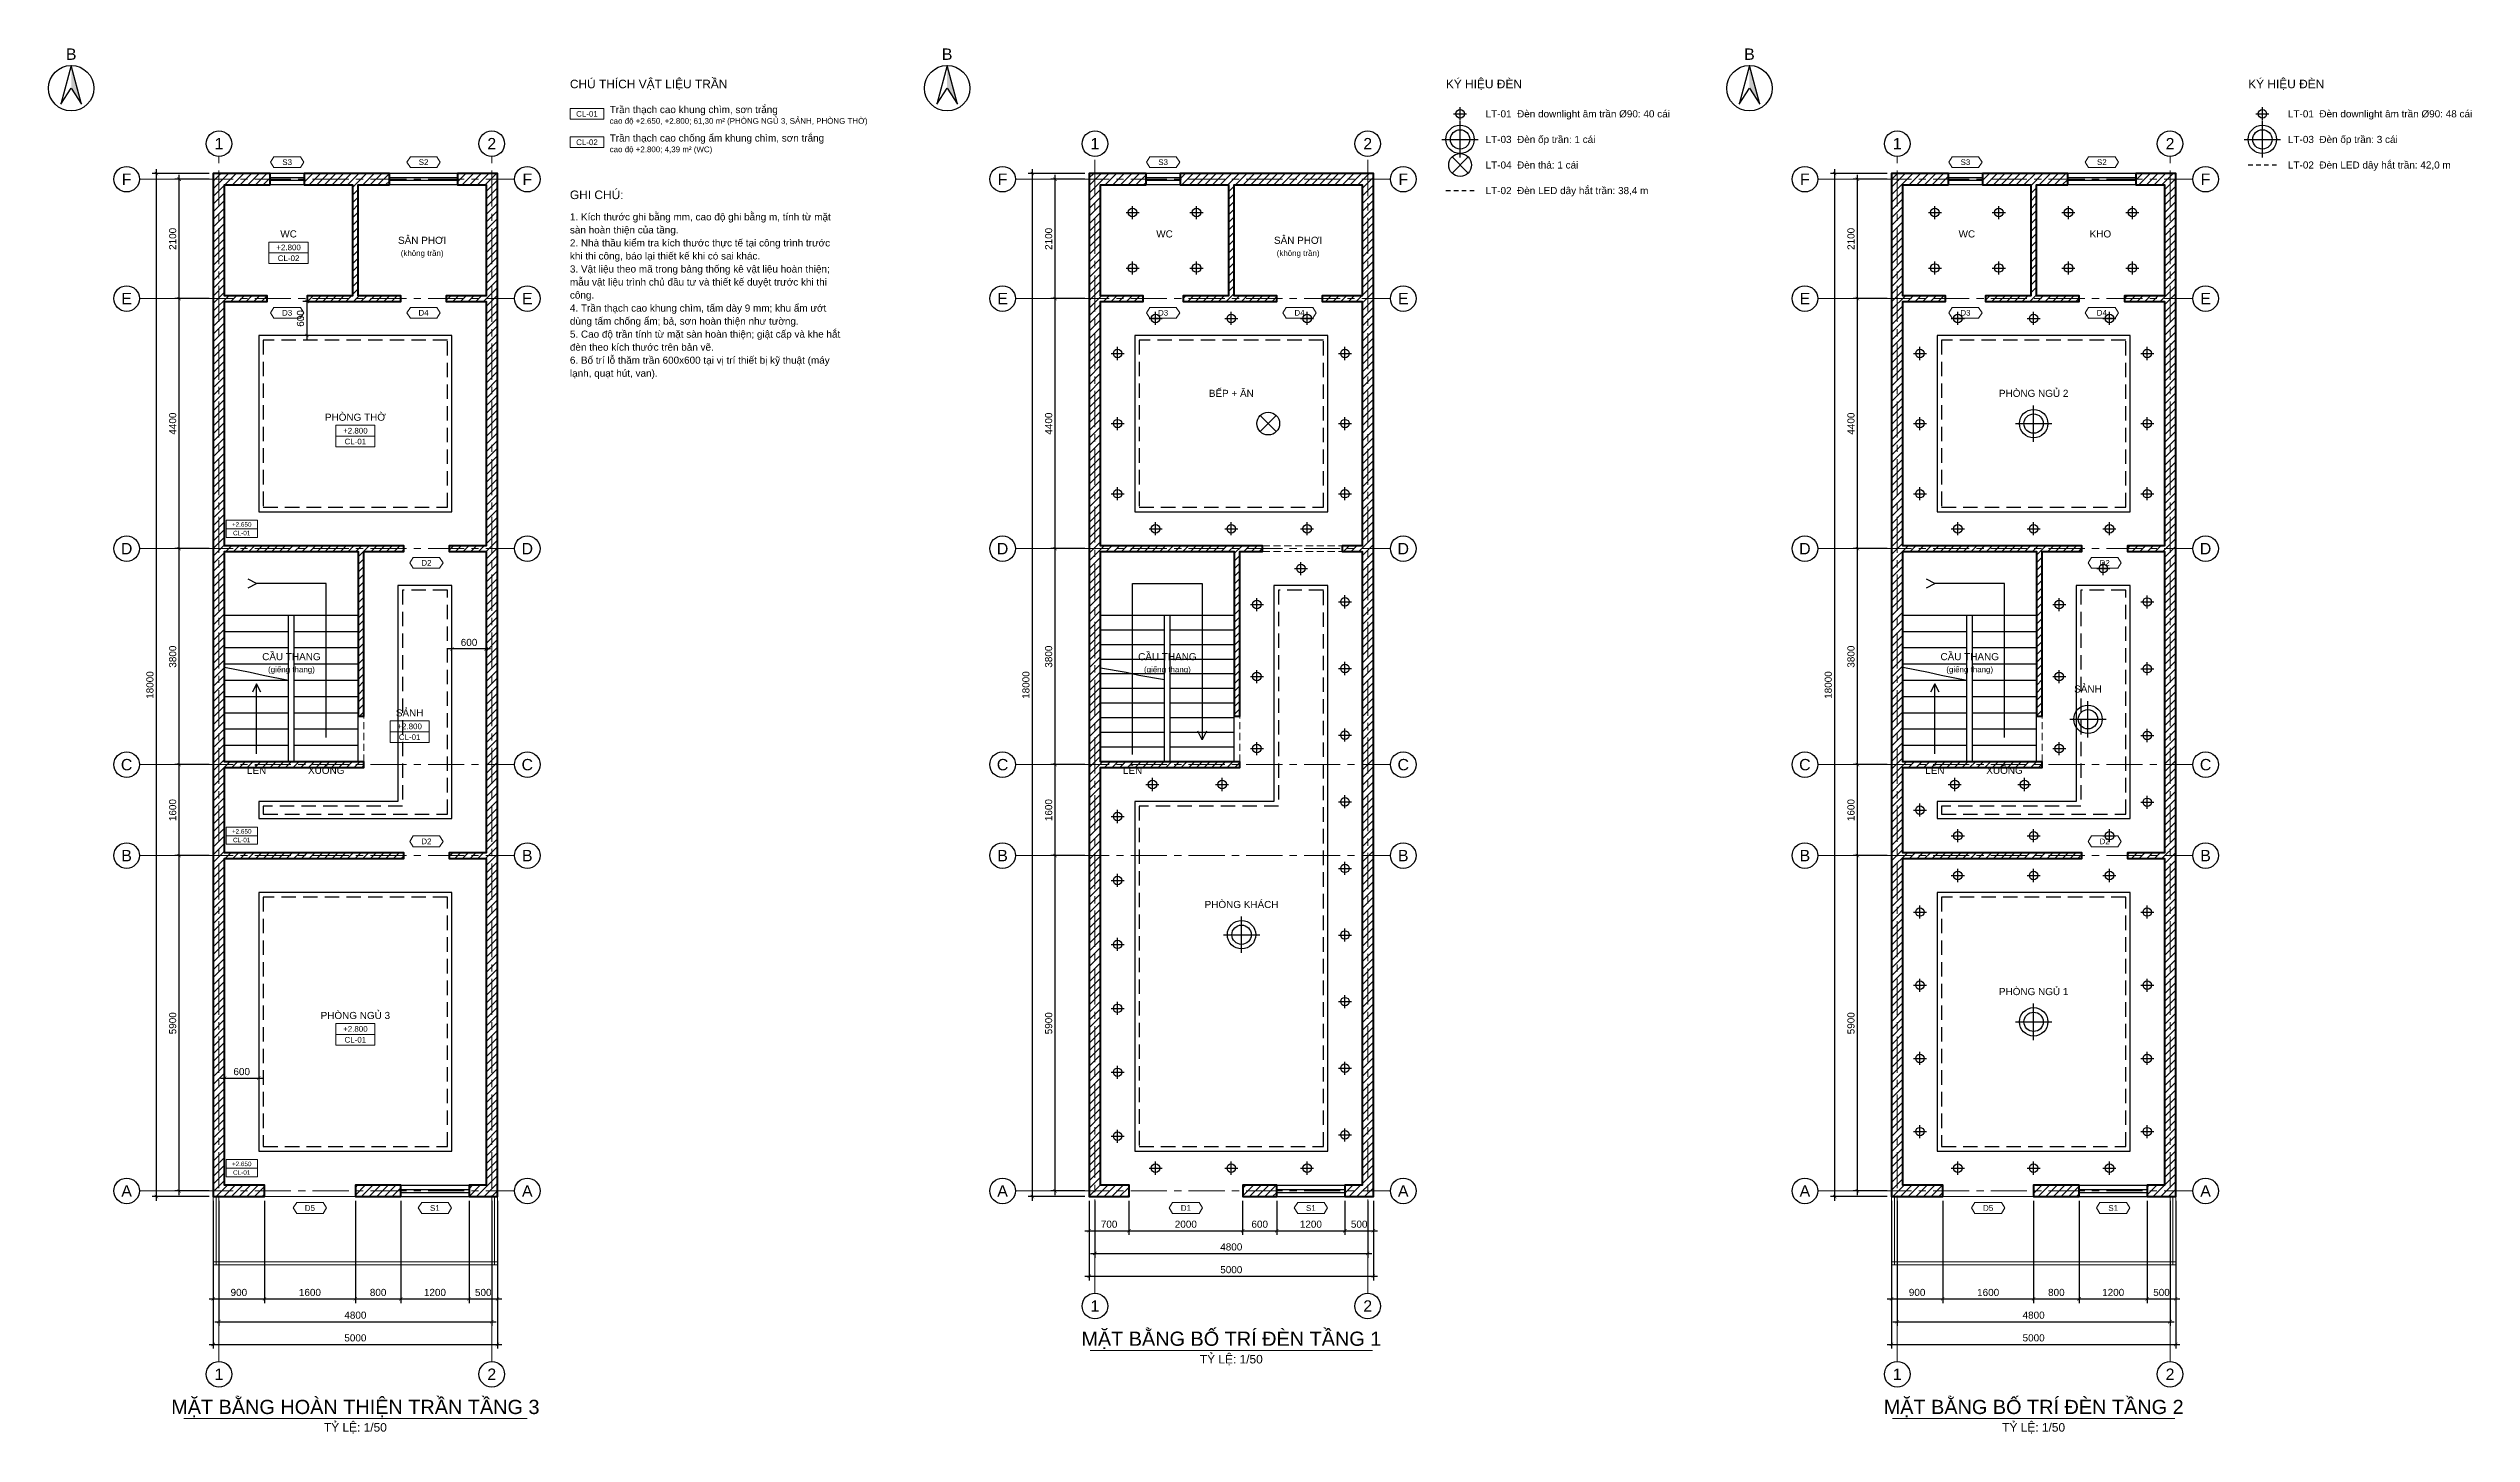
# Model space of a CAD drawing. Header units: millimetres. Extents: x -2900 to 278461, y -22074 to 20200.
# Drawn here: x 153980 to 196614, y -4168 to 20200 of the extents above; entities that cross this region are included whole.
import ezdxf
from ezdxf.enums import TextEntityAlignment as Align

# ---------------------------------------------------------------- set-up
doc = ezdxf.new("R2010")
doc.units = ezdxf.units.MM
doc.header["$LTSCALE"] = 20
for name, pattern in [('CENTER', [50.8, 31.75, -6.35, 6.35, -6.35]), ('DASHED', [19.05, 12.7, -6.35]), ('HIDDEN', [9.525, 6.35, -3.175])]:
    doc.linetypes.add(name, pattern=pattern)
for name, color, linetype, lineweight in [('A-ANNO-DIMS', 1, 'Continuous', 18), ('A-ANNO-NOTE', 7, 'Continuous', 18), ('A-ANNO-ROOM', 7, 'Continuous', 25), ('A-ANNO-SYMB', 7, 'Continuous', 25), ('A-ANNO-TEXT', 7, 'Continuous', 18), ('A-CLNG', 7, 'Continuous', 25), ('A-FLOR-LEVL', 8, 'Continuous', 18), ('A-FLOR-STRS', 6, 'Continuous', 25), ('A-GLAZ', 4, 'Continuous', 25), ('A-OPEN', 8, 'HIDDEN', 18), ('A-WALL', 7, 'Continuous', 50), ('A-WALL-PATT', 8, 'Continuous', 9), ('E-LITE', 2, 'Continuous', 25), ('E-LITE-STRP', 2, 'DASHED', 25), ('S-GRID', 1, 'CENTER', 18), ('S-GRID-IDEN', 7, 'Continuous', 25)]:
    doc.layers.add(name, color=color, linetype=linetype, lineweight=lineweight)
doc.styles.add('MCP-ARIAL', font='arial.ttf')
doc.dimstyles.new('MCP-1-50', dxfattribs={"dimscale": 50, "dimtxt": 2.5, "dimasz": 1.2, "dimexe": 1.5, "dimexo": 1.5, "dimgap": 1, "dimtad": 1, "dimdec": 0, "dimdsep": 46, "dimtxsty": 'MCP-ARIAL', "dimblk": 'ARCHTICK', "dimblk1": 'ARCHTICK', "dimblk2": 'ARCHTICK', "dimcen": 0.09, "dimdle": 1.5, "dimclrd": 256, "dimclre": 256, "dimclrt": 256, "dimadec": 0, "dimazin": 0, "dimtfac": 1, "dimtdec": 4, "dimtix": 1, "dimtmove": 2, "dimatfit": 3, "dimfxl": 1, "dimtolj": 1, "dimtzin": 0, "dimarcsym": 0})

msp = doc.modelspace()

# ---------------------------------------------------------------- texts
at = {"layer": 'A-ANNO-NOTE', "style": 'MCP-ARIAL'}
for s, height, p in [('Trần thạch cao khung chìm, sơn trắng', 125, (163854.91, 19125)), ('cao độ +2.650, +2.800; 61,30 m² (PHÒNG NGỦ 3, SẢNH, PHÒNG THỜ)', 100, (163854.91, 18925)), ('LT-01  Đèn downlight âm trần Ø90: 40 cái', 125, (179267.43, 19050)), ('LT-01  Đèn downlight âm trần Ø90: 48 cái', 125, (193384.42, 19050)), ('Trần thạch cao chống ẩm khung chìm, sơn trắng', 125, (163854.91, 18625)), ('cao độ +2.800; 4,39 m² (WC)', 100, (163854.91, 18425)), ('LT-03  Đèn ốp trần: 1 cái', 125, (179267.43, 18600)), ('LT-03  Đèn ốp trần: 3 cái', 125, (193384.42, 18600)), ('LT-04  Đèn thả: 1 cái', 125, (179267.43, 18150)), ('LT-02  Đèn LED dây hắt trần: 42,0 m', 125, (193384.42, 18150)), ('LT-02  Đèn LED dây hắt trần: 38,4 m', 125, (179267.43, 17700))]:
    msp.add_text(s, height=height, dxfattribs=at).set_placement(p, align=Align.MIDDLE_LEFT)
for s, p in [('(không trần)', (160554.91, 16600)), ('(không trần)', (175967.43, 16600)), ('(giếng thang)', (158254.91, 9275)), ('(giếng thang)', (173667.43, 9275)), ('(giếng thang)', (187784.42, 9275))]:
    msp.add_text(s, height=100, dxfattribs=at).set_placement(p, align=Align.MIDDLE_CENTER)
at = {"layer": 'A-ANNO-ROOM', "style": 'MCP-ARIAL'}
for s, p in [('WC', (158204.91, 16937.5)), ('SÂN PHƠI', (160554.91, 16825)), ('WC', (173617.43, 16937.5)), ('SÂN PHƠI', (175967.43, 16825)), ('WC', (187734.42, 16937.5)), ('KHO', (190084.42, 16937.5)), ('BẾP + ĂN', (174792.43, 14132.5)), ('PHÒNG NGỦ 2', (188909.42, 14132.5)), ('PHÒNG THỜ', (159379.91, 13712.5)), ('CẦU THANG', (158254.91, 9500)), ('CẦU THANG', (173667.43, 9500)), ('CẦU THANG', (187784.42, 9500)), ('SẢNH', (189864.54, 8930.88)), ('SẢNH', (160335.04, 8510.88)), ('PHÒNG KHÁCH', (174972.78, 5139.95)), ('PHÒNG NGỦ 1', (188909.42, 3607.5)), ('PHÒNG NGỦ 3', (159379.91, 3187.5))]:
    msp.add_text(s, height=125, dxfattribs=at).set_placement(p, align=Align.MIDDLE_CENTER)
at = {"layer": 'A-ANNO-TEXT', "style": 'MCP-ARIAL'}
for s, p in [('CHÚ THÍCH VẬT LIỆU TRẦN', (163154.91, 19500)), ('KÝ HIỆU ĐÈN', (178567.43, 19500)), ('KÝ HIỆU ĐÈN', (192684.42, 19500)), ('GHI CHÚ:', (163154.91, 17550))]:
    msp.add_text(s, height=150, dxfattribs=at).set_placement(p)
for s, p in [('LÊN', (157642.413, 7500)), ('XUỐNG', (158867.413, 7500)), ('LÊN', (173054.927, 7500)), ('LÊN', (187171.915, 7500)), ('XUỐNG', (188396.915, 7500))]:
    msp.add_text(s, height=125, dxfattribs=at).set_placement(p, align=Align.MIDDLE_CENTER)
for s, height, p in [('MẶT BẰNG BỐ TRÍ ĐÈN TẦNG 1', 250, (174792.43, -2625)), ('TỶ LỆ: 1/50', 150, (174792.43, -2935)), ('MẶT BẰNG HOÀN THIỆN TRẦN TẦNG 3', 250, (159379.91, -3825)), ('MẶT BẰNG BỐ TRÍ ĐÈN TẦNG 2', 250, (188909.42, -3825)), ('TỶ LỆ: 1/50', 150, (159379.91, -4135)), ('TỶ LỆ: 1/50', 150, (188909.42, -4135))]:
    msp.add_text(s, height=height, dxfattribs=at).set_placement(p, align=Align.CENTER)
at = {"layer": 'A-ANNO-TEXT', "insert": (163154.91, 17300), "char_height": 125, "width": 4750, "attachment_point": 1, "line_spacing_factor": 1.1, "style": 'MCP-ARIAL'}
msp.add_mtext('1. Kích thước ghi bằng mm, cao độ ghi bằng m, tính từ mặt sàn hoàn thiện của tầng.\\P2. Nhà thầu kiểm tra kích thước thực tế tại công trình trước khi thi công, báo lại thiết kế khi có sai khác.\\P3. Vật liệu theo mã trong bảng thống kê vật liệu hoàn thiện; mẫu vật liệu trình chủ đầu tư và thiết kế duyệt trước khi thi công.\\P4. Trần thạch cao khung chìm, tấm dày 9 mm; khu ẩm ướt dùng tấm chống ẩm; bả, sơn hoàn thiện như tường.\\P5. Cao độ trần tính từ mặt sàn hoàn thiện; giật cấp và khe hắt đèn theo kích thước trên bản vẽ.\\P6. Bố trí lỗ thăm trần 600x600 tại vị trí thiết bị kỹ thuật (máy lạnh, quạt hút, van).', dxfattribs=at)

# ---------------------------------------------------------------- blocks, each defined once
blk = doc.blocks.new('MCP_THE_LG_3')
blk.add_lwpolyline([(-5.85, 0), (-4.65, 1.9), (4.65, 1.9), (5.85, 0), (4.65, -1.9), (-4.65, -1.9)], close=True)
at = {"style": 'MCP-ARIAL'}
blk.add_attdef('MA', text='', height=2, dxfattribs=at).set_placement((0, 0), align=Align.MIDDLE_CENTER)
blk = doc.blocks.new('MCP_CUA_SO_1200_200')
for p, q in [((0, 200), (1200, 200)), ((0, 125), (1200, 125)), ((0, 75), (1200, 75)), ((0, 0), (1200, 0))]:
    blk.add_line(p, q)
at = {"style": 'MCP-ARIAL', "flags": 1}
for tag, p in [('MA', (600, -100)), ('LOAI', (600, -220)), ('RONG', (600, -340))]:
    blk.add_attdef(tag, p, '', height=80, dxfattribs=at)
blk = doc.blocks.new('MCP_CUA_SO_600_200')
for p, q in [((0, 200), (600, 200)), ((0, 125), (600, 125)), ((0, 75), (600, 75)), ((0, 0), (600, 0))]:
    blk.add_line(p, q)
at = {"style": 'MCP-ARIAL', "flags": 1}
for tag, p in [('MA', (300, -100)), ('LOAI', (300, -220)), ('RONG', (300, -340))]:
    blk.add_attdef(tag, p, '', height=80, dxfattribs=at)
blk = doc.blocks.new('_ArchTick')
at = {"color": 0, "linetype": 'ByBlock', "const_width": 0.15}
blk.add_lwpolyline([(-0.5, -0.5), (0.5, 0.5)], dxfattribs=at)
blk = doc.blocks.new('*D189')
at = {"layer": 'A-ANNO-DIMS', "lineweight": -2, "transparency": 16777216}
for p, q in [((156880, -75), (156880, -1875)), ((157780, -75), (157780, -1875)), ((156805, -1800), (157855, -1800))]:
    blk.add_line(p, q, dxfattribs=at)
at = {"layer": 'Defpoints', "color": 0, "transparency": 16777216}
for p in [(156880, 0), (157780, 0), (157780, -1800)]:
    blk.add_point(p, dxfattribs=at)
at = {"layer": 'A-ANNO-DIMS', "lineweight": -2, "transparency": 16777216, "xscale": 60, "yscale": 60, "zscale": 60, "rotation": 180}
blk.add_blockref('_ArchTick', (156880, -1800), dxfattribs=at)
at = {"layer": 'A-ANNO-DIMS', "lineweight": -2, "transparency": 16777216, "xscale": 60, "yscale": 60, "zscale": 60}
blk.add_blockref('_ArchTick', (157780, -1800), dxfattribs=at)
at = {"layer": 'A-ANNO-DIMS', "transparency": 16777216, "insert": (157330, -1686), "char_height": 125, "attachment_point": 5, "style": 'MCP-ARIAL'}
blk.add_mtext('\\A1;900', dxfattribs=at)
blk = doc.blocks.new('*D190')
at = {"layer": 'A-ANNO-DIMS', "lineweight": -2, "transparency": 16777216}
for p, q in [((157780, -75), (157780, -1875)), ((159380, -75), (159380, -1875)), ((157705, -1800), (159455, -1800))]:
    blk.add_line(p, q, dxfattribs=at)
at = {"layer": 'Defpoints', "color": 0, "transparency": 16777216}
for p in [(157780, 0), (159380, 0), (159380, -1800)]:
    blk.add_point(p, dxfattribs=at)
at = {"layer": 'A-ANNO-DIMS', "lineweight": -2, "transparency": 16777216, "xscale": 60, "yscale": 60, "zscale": 60, "rotation": 180}
blk.add_blockref('_ArchTick', (157780, -1800), dxfattribs=at)
at = {"layer": 'A-ANNO-DIMS', "lineweight": -2, "transparency": 16777216, "xscale": 60, "yscale": 60, "zscale": 60}
blk.add_blockref('_ArchTick', (159380, -1800), dxfattribs=at)
at = {"layer": 'A-ANNO-DIMS', "transparency": 16777216, "insert": (158580, -1686), "char_height": 125, "attachment_point": 5, "style": 'MCP-ARIAL'}
blk.add_mtext('\\A1;1600', dxfattribs=at)
blk = doc.blocks.new('*D191')
at = {"layer": 'A-ANNO-DIMS', "lineweight": -2, "transparency": 16777216}
for p, q in [((159380, -75), (159380, -1875)), ((160180, -75), (160180, -1875)), ((159305, -1800), (160255, -1800))]:
    blk.add_line(p, q, dxfattribs=at)
at = {"layer": 'Defpoints', "color": 0, "transparency": 16777216}
for p in [(159380, 0), (160180, 0), (160180, -1800)]:
    blk.add_point(p, dxfattribs=at)
at = {"layer": 'A-ANNO-DIMS', "lineweight": -2, "transparency": 16777216, "xscale": 60, "yscale": 60, "zscale": 60, "rotation": 180}
blk.add_blockref('_ArchTick', (159380, -1800), dxfattribs=at)
at = {"layer": 'A-ANNO-DIMS', "lineweight": -2, "transparency": 16777216, "xscale": 60, "yscale": 60, "zscale": 60}
blk.add_blockref('_ArchTick', (160180, -1800), dxfattribs=at)
at = {"layer": 'A-ANNO-DIMS', "transparency": 16777216, "insert": (159780, -1686), "char_height": 125, "attachment_point": 5, "style": 'MCP-ARIAL'}
blk.add_mtext('\\A1;800', dxfattribs=at)
blk = doc.blocks.new('*D192')
at = {"layer": 'A-ANNO-DIMS', "lineweight": -2, "transparency": 16777216}
for p, q in [((160180, -75), (160180, -1875)), ((161380, -75), (161380, -1875)), ((160105, -1800), (161455, -1800))]:
    blk.add_line(p, q, dxfattribs=at)
at = {"layer": 'Defpoints', "color": 0, "transparency": 16777216}
for p in [(160180, 0), (161380, 0), (161380, -1800)]:
    blk.add_point(p, dxfattribs=at)
at = {"layer": 'A-ANNO-DIMS', "lineweight": -2, "transparency": 16777216, "xscale": 60, "yscale": 60, "zscale": 60, "rotation": 180}
blk.add_blockref('_ArchTick', (160180, -1800), dxfattribs=at)
at = {"layer": 'A-ANNO-DIMS', "lineweight": -2, "transparency": 16777216, "xscale": 60, "yscale": 60, "zscale": 60}
blk.add_blockref('_ArchTick', (161380, -1800), dxfattribs=at)
at = {"layer": 'A-ANNO-DIMS', "transparency": 16777216, "insert": (160780, -1686), "char_height": 125, "attachment_point": 5, "style": 'MCP-ARIAL'}
blk.add_mtext('\\A1;1200', dxfattribs=at)
blk = doc.blocks.new('*D193')
at = {"layer": 'A-ANNO-DIMS', "lineweight": -2, "transparency": 16777216}
for p, q in [((161380, -75), (161380, -1875)), ((161880, -75), (161880, -1875)), ((161305, -1800), (161955, -1800))]:
    blk.add_line(p, q, dxfattribs=at)
at = {"layer": 'Defpoints', "color": 0, "transparency": 16777216}
for p in [(161380, 0), (161880, 0), (161880, -1800)]:
    blk.add_point(p, dxfattribs=at)
at = {"layer": 'A-ANNO-DIMS', "lineweight": -2, "transparency": 16777216, "xscale": 60, "yscale": 60, "zscale": 60, "rotation": 180}
blk.add_blockref('_ArchTick', (161380, -1800), dxfattribs=at)
at = {"layer": 'A-ANNO-DIMS', "lineweight": -2, "transparency": 16777216, "xscale": 60, "yscale": 60, "zscale": 60}
blk.add_blockref('_ArchTick', (161880, -1800), dxfattribs=at)
at = {"layer": 'A-ANNO-DIMS', "transparency": 16777216, "insert": (161630, -1686), "char_height": 125, "attachment_point": 5, "style": 'MCP-ARIAL'}
blk.add_mtext('\\A1;500', dxfattribs=at)
blk = doc.blocks.new('*D194')
at = {"layer": 'A-ANNO-DIMS', "lineweight": -2, "transparency": 16777216}
for p, q in [((156980, -75), (156980, -2275)), ((161780, -75), (161780, -2275)), ((156905, -2200), (161855, -2200))]:
    blk.add_line(p, q, dxfattribs=at)
at = {"layer": 'Defpoints', "color": 0, "transparency": 16777216}
for p in [(156980, 0), (161780, 0), (161780, -2200)]:
    blk.add_point(p, dxfattribs=at)
at = {"layer": 'A-ANNO-DIMS', "lineweight": -2, "transparency": 16777216, "xscale": 60, "yscale": 60, "zscale": 60, "rotation": 180}
blk.add_blockref('_ArchTick', (156980, -2200), dxfattribs=at)
at = {"layer": 'A-ANNO-DIMS', "lineweight": -2, "transparency": 16777216, "xscale": 60, "yscale": 60, "zscale": 60}
blk.add_blockref('_ArchTick', (161780, -2200), dxfattribs=at)
at = {"layer": 'A-ANNO-DIMS', "transparency": 16777216, "insert": (159380, -2086), "char_height": 125, "attachment_point": 5, "style": 'MCP-ARIAL'}
blk.add_mtext('\\A1;4800', dxfattribs=at)
blk = doc.blocks.new('*D195')
at = {"layer": 'A-ANNO-DIMS', "lineweight": -2, "transparency": 16777216}
for p, q in [((156880, -75), (156880, -2675)), ((161880, -75), (161880, -2675)), ((156805, -2600), (161955, -2600))]:
    blk.add_line(p, q, dxfattribs=at)
at = {"layer": 'Defpoints', "color": 0, "transparency": 16777216}
for p in [(156880, 0), (161880, 0), (161880, -2600)]:
    blk.add_point(p, dxfattribs=at)
at = {"layer": 'A-ANNO-DIMS', "lineweight": -2, "transparency": 16777216, "xscale": 60, "yscale": 60, "zscale": 60, "rotation": 180}
blk.add_blockref('_ArchTick', (156880, -2600), dxfattribs=at)
at = {"layer": 'A-ANNO-DIMS', "lineweight": -2, "transparency": 16777216, "xscale": 60, "yscale": 60, "zscale": 60}
blk.add_blockref('_ArchTick', (161880, -2600), dxfattribs=at)
at = {"layer": 'A-ANNO-DIMS', "transparency": 16777216, "insert": (159380, -2486), "char_height": 125, "attachment_point": 5, "style": 'MCP-ARIAL'}
blk.add_mtext('\\A1;5000', dxfattribs=at)
blk = doc.blocks.new('*D196')
at = {"layer": 'A-ANNO-DIMS', "lineweight": -2, "transparency": 16777216}
for p, q in [((156805, 6000), (156205, 6000)), ((156280, 25), (156280, 6075)), ((156805, 100), (156205, 100))]:
    blk.add_line(p, q, dxfattribs=at)
at = {"layer": 'Defpoints', "color": 0, "transparency": 16777216}
for p in [(156280, 6000), (156880, 6000), (156880, 100)]:
    blk.add_point(p, dxfattribs=at)
at = {"layer": 'A-ANNO-DIMS', "lineweight": -2, "transparency": 16777216, "xscale": 60, "yscale": 60, "zscale": 60}
for p, rotation in [((156280, 6000), 90), ((156280, 100), 270)]:
    blk.add_blockref('_ArchTick', p, dxfattribs=dict(at, rotation=rotation))
at = {"layer": 'A-ANNO-DIMS', "transparency": 16777216, "insert": (156166, 3050), "char_height": 125, "attachment_point": 5, "rotation": 90, "style": 'MCP-ARIAL'}
blk.add_mtext('\\A1;5900', dxfattribs=at)
blk = doc.blocks.new('*D197')
at = {"layer": 'A-ANNO-DIMS', "lineweight": -2, "transparency": 16777216}
for p, q in [((156280, 5925), (156280, 7675)), ((156805, 7600), (156205, 7600)), ((156805, 6000), (156205, 6000))]:
    blk.add_line(p, q, dxfattribs=at)
at = {"layer": 'Defpoints', "color": 0, "transparency": 16777216}
for p in [(156280, 7600), (156880, 7600), (156880, 6000)]:
    blk.add_point(p, dxfattribs=at)
at = {"layer": 'A-ANNO-DIMS', "lineweight": -2, "transparency": 16777216, "xscale": 60, "yscale": 60, "zscale": 60}
for p, rotation in [((156280, 7600), 90), ((156280, 6000), 270)]:
    blk.add_blockref('_ArchTick', p, dxfattribs=dict(at, rotation=rotation))
at = {"layer": 'A-ANNO-DIMS', "transparency": 16777216, "insert": (156166, 6800), "char_height": 125, "attachment_point": 5, "rotation": 90, "style": 'MCP-ARIAL'}
blk.add_mtext('\\A1;1600', dxfattribs=at)
blk = doc.blocks.new('*D198')
at = {"layer": 'A-ANNO-DIMS', "lineweight": -2, "transparency": 16777216}
for p, q in [((156805, 11400), (156205, 11400)), ((156280, 7525), (156280, 11475)), ((156805, 7600), (156205, 7600))]:
    blk.add_line(p, q, dxfattribs=at)
at = {"layer": 'Defpoints', "color": 0, "transparency": 16777216}
for p in [(156280, 11400), (156880, 11400), (156880, 7600)]:
    blk.add_point(p, dxfattribs=at)
at = {"layer": 'A-ANNO-DIMS', "lineweight": -2, "transparency": 16777216, "xscale": 60, "yscale": 60, "zscale": 60}
for p, rotation in [((156280, 11400), 90), ((156280, 7600), 270)]:
    blk.add_blockref('_ArchTick', p, dxfattribs=dict(at, rotation=rotation))
at = {"layer": 'A-ANNO-DIMS', "transparency": 16777216, "insert": (156166, 9500), "char_height": 125, "attachment_point": 5, "rotation": 90, "style": 'MCP-ARIAL'}
blk.add_mtext('\\A1;3800', dxfattribs=at)
blk = doc.blocks.new('*D199')
at = {"layer": 'A-ANNO-DIMS', "lineweight": -2, "transparency": 16777216}
for p, q in [((156805, 15800), (156205, 15800)), ((156280, 11325), (156280, 15875)), ((156805, 11400), (156205, 11400))]:
    blk.add_line(p, q, dxfattribs=at)
at = {"layer": 'Defpoints', "color": 0, "transparency": 16777216}
for p in [(156280, 15800), (156880, 15800), (156880, 11400)]:
    blk.add_point(p, dxfattribs=at)
at = {"layer": 'A-ANNO-DIMS', "lineweight": -2, "transparency": 16777216, "xscale": 60, "yscale": 60, "zscale": 60}
for p, rotation in [((156280, 15800), 90), ((156280, 11400), 270)]:
    blk.add_blockref('_ArchTick', p, dxfattribs=dict(at, rotation=rotation))
at = {"layer": 'A-ANNO-DIMS', "transparency": 16777216, "insert": (156166, 13600), "char_height": 125, "attachment_point": 5, "rotation": 90, "style": 'MCP-ARIAL'}
blk.add_mtext('\\A1;4400', dxfattribs=at)
blk = doc.blocks.new('*D200')
at = {"layer": 'A-ANNO-DIMS', "lineweight": -2, "transparency": 16777216}
for p, q in [((156280, 15725), (156280, 17975)), ((156805, 17900), (156205, 17900)), ((156805, 15800), (156205, 15800))]:
    blk.add_line(p, q, dxfattribs=at)
at = {"layer": 'Defpoints', "color": 0, "transparency": 16777216}
for p in [(156280, 17900), (156880, 17900), (156880, 15800)]:
    blk.add_point(p, dxfattribs=at)
at = {"layer": 'A-ANNO-DIMS', "lineweight": -2, "transparency": 16777216, "xscale": 60, "yscale": 60, "zscale": 60}
for p, rotation in [((156280, 17900), 90), ((156280, 15800), 270)]:
    blk.add_blockref('_ArchTick', p, dxfattribs=dict(at, rotation=rotation))
at = {"layer": 'A-ANNO-DIMS', "transparency": 16777216, "insert": (156166, 16850), "char_height": 125, "attachment_point": 5, "rotation": 90, "style": 'MCP-ARIAL'}
blk.add_mtext('\\A1;2100', dxfattribs=at)
blk = doc.blocks.new('*D201')
at = {"layer": 'A-ANNO-DIMS', "lineweight": -2, "transparency": 16777216}
for p, q in [((156805, 18000), (155805, 18000)), ((155880, -75), (155880, 18075)), ((156805, 0), (155805, 0))]:
    blk.add_line(p, q, dxfattribs=at)
at = {"layer": 'Defpoints', "color": 0, "transparency": 16777216}
for p in [(155880, 18000), (156880, 18000), (156880, 0)]:
    blk.add_point(p, dxfattribs=at)
at = {"layer": 'A-ANNO-DIMS', "lineweight": -2, "transparency": 16777216, "xscale": 60, "yscale": 60, "zscale": 60}
for p, rotation in [((155880, 18000), 90), ((155880, 0), 270)]:
    blk.add_blockref('_ArchTick', p, dxfattribs=dict(at, rotation=rotation))
at = {"layer": 'A-ANNO-DIMS', "transparency": 16777216, "insert": (155766, 9000), "char_height": 125, "attachment_point": 5, "rotation": 90, "style": 'MCP-ARIAL'}
blk.add_mtext('\\A1;18000', dxfattribs=at)
blk = doc.blocks.new('MCP_TRUC')
blk.add_circle((0, 0), 4.5)
at = {"style": 'MCP-ARIAL'}
blk.add_attdef('SO', text='', height=4, dxfattribs=at).set_placement((0, 0), align=Align.MIDDLE_CENTER)
blk = doc.blocks.new('MCP_HUONG_BAC')
blk.add_hatch(color=256).paths.add_polyline_path([(0, 8), (0, 0), (3.6, -5.6)], flags=16)
blk.add_lwpolyline([(0, 8), (-3.6, -5.6), (0, 0), (3.6, -5.6)], close=True)
blk.add_circle((0, 0), 8)
at = {"style": 'MCP-ARIAL'}
blk.add_attdef('KY_HIEU', text='', height=4, dxfattribs=at).set_placement((0, 12), align=Align.MIDDLE_CENTER)
blk = doc.blocks.new('MCP_THE_TRAN_6')
blk.add_line((-6.9, 0), (6.9, 0))
blk.add_lwpolyline([(-6.9, -3.8), (6.9, -3.8), (6.9, 3.8), (-6.9, 3.8)], close=True)
at = {"style": 'MCP-ARIAL'}
for tag, p in [('COTE', (0, 1.9)), ('MA', (0, -1.9))]:
    blk.add_attdef(tag, text='', height=2, dxfattribs=at).set_placement(p, align=Align.MIDDLE_CENTER)
blk = doc.blocks.new('*D202')
at = {"layer": 'A-ANNO-DIMS', "lineweight": -2, "transparency": 16777216}
for p, q in [((157080, 2310), (157080, 2010)), ((157680, 2310), (157680, 2010)), ((157005, 2085), (157755, 2085))]:
    blk.add_line(p, q, dxfattribs=at)
at = {"layer": 'Defpoints', "color": 0, "transparency": 16777216}
for p in [(157080, 2385), (157680, 2385), (157680, 2085)]:
    blk.add_point(p, dxfattribs=at)
at = {"layer": 'A-ANNO-DIMS', "lineweight": -2, "transparency": 16777216, "xscale": 60, "yscale": 60, "zscale": 60, "rotation": 180}
blk.add_blockref('_ArchTick', (157080, 2085), dxfattribs=at)
at = {"layer": 'A-ANNO-DIMS', "lineweight": -2, "transparency": 16777216, "xscale": 60, "yscale": 60, "zscale": 60}
blk.add_blockref('_ArchTick', (157680, 2085), dxfattribs=at)
at = {"layer": 'A-ANNO-DIMS', "transparency": 16777216, "insert": (157380, 2199), "char_height": 125, "attachment_point": 5, "style": 'MCP-ARIAL'}
blk.add_mtext('\\A1;600', dxfattribs=at)
blk = doc.blocks.new('*D203')
at = {"layer": 'A-ANNO-DIMS', "lineweight": -2, "transparency": 16777216}
for p, q in [((161755, 9636), (161005, 9636)), ((161080, 9411), (161080, 9711)), ((161680, 9411), (161680, 9711))]:
    blk.add_line(p, q, dxfattribs=at)
at = {"layer": 'Defpoints', "color": 0, "transparency": 16777216}
for p in [(161080, 9636), (161080, 9336), (161680, 9336)]:
    blk.add_point(p, dxfattribs=at)
at = {"layer": 'A-ANNO-DIMS', "lineweight": -2, "transparency": 16777216, "xscale": 60, "yscale": 60, "zscale": 60, "rotation": 180}
blk.add_blockref('_ArchTick', (161080, 9636), dxfattribs=at)
at = {"layer": 'A-ANNO-DIMS', "lineweight": -2, "transparency": 16777216, "xscale": 60, "yscale": 60, "zscale": 60}
blk.add_blockref('_ArchTick', (161680, 9636), dxfattribs=at)
at = {"layer": 'A-ANNO-DIMS', "transparency": 16777216, "insert": (161380, 9750), "char_height": 125, "attachment_point": 5, "style": 'MCP-ARIAL'}
blk.add_mtext('\\A1;600', dxfattribs=at)
blk = doc.blocks.new('*D204')
at = {"layer": 'A-ANNO-DIMS', "lineweight": -2, "transparency": 16777216}
for p, q in [((158528, 15825), (158528, 15075)), ((158753, 15750), (158453, 15750)), ((158753, 15150), (158453, 15150))]:
    blk.add_line(p, q, dxfattribs=at)
at = {"layer": 'Defpoints', "color": 0, "transparency": 16777216}
for p in [(158828, 15750), (158528, 15150), (158828, 15150)]:
    blk.add_point(p, dxfattribs=at)
at = {"layer": 'A-ANNO-DIMS', "lineweight": -2, "transparency": 16777216, "xscale": 60, "yscale": 60, "zscale": 60}
for p, rotation in [((158528, 15750), 90), ((158528, 15150), 270)]:
    blk.add_blockref('_ArchTick', p, dxfattribs=dict(at, rotation=rotation))
at = {"layer": 'A-ANNO-DIMS', "transparency": 16777216, "insert": (158414, 15450), "char_height": 125, "attachment_point": 5, "rotation": 90, "style": 'MCP-ARIAL'}
blk.add_mtext('\\A1;600', dxfattribs=at)
blk = doc.blocks.new('MCP_THE_5')
blk.add_lwpolyline([(-5.95, -1.9), (5.95, -1.9), (5.95, 1.9), (-5.95, 1.9)], close=True)
at = {"style": 'MCP-ARIAL'}
blk.add_attdef('MA', text='', height=2, dxfattribs=at).set_placement((0, 0), align=Align.MIDDLE_CENTER)
blk = doc.blocks.new('*D209')
at = {"layer": 'A-ANNO-DIMS', "lineweight": -2, "transparency": 16777216}
for p, q in [((172292, -75), (172292, -675)), ((172992, -75), (172992, -675)), ((172217, -600), (173067, -600))]:
    blk.add_line(p, q, dxfattribs=at)
at = {"layer": 'Defpoints', "color": 0, "transparency": 16777216}
for p in [(172292, 0), (172992, 0), (172992, -600)]:
    blk.add_point(p, dxfattribs=at)
at = {"layer": 'A-ANNO-DIMS', "lineweight": -2, "transparency": 16777216, "xscale": 60, "yscale": 60, "zscale": 60, "rotation": 180}
blk.add_blockref('_ArchTick', (172292, -600), dxfattribs=at)
at = {"layer": 'A-ANNO-DIMS', "lineweight": -2, "transparency": 16777216, "xscale": 60, "yscale": 60, "zscale": 60}
blk.add_blockref('_ArchTick', (172992, -600), dxfattribs=at)
at = {"layer": 'A-ANNO-DIMS', "transparency": 16777216, "insert": (172642, -486), "char_height": 125, "attachment_point": 5, "style": 'MCP-ARIAL'}
blk.add_mtext('\\A1;700', dxfattribs=at)
blk = doc.blocks.new('*D210')
at = {"layer": 'A-ANNO-DIMS', "lineweight": -2, "transparency": 16777216}
for p, q in [((172992, -75), (172992, -675)), ((174992, -75), (174992, -675)), ((172917, -600), (175067, -600))]:
    blk.add_line(p, q, dxfattribs=at)
at = {"layer": 'Defpoints', "color": 0, "transparency": 16777216}
for p in [(172992, 0), (174992, 0), (174992, -600)]:
    blk.add_point(p, dxfattribs=at)
at = {"layer": 'A-ANNO-DIMS', "lineweight": -2, "transparency": 16777216, "xscale": 60, "yscale": 60, "zscale": 60, "rotation": 180}
blk.add_blockref('_ArchTick', (172992, -600), dxfattribs=at)
at = {"layer": 'A-ANNO-DIMS', "lineweight": -2, "transparency": 16777216, "xscale": 60, "yscale": 60, "zscale": 60}
blk.add_blockref('_ArchTick', (174992, -600), dxfattribs=at)
at = {"layer": 'A-ANNO-DIMS', "transparency": 16777216, "insert": (173992, -486), "char_height": 125, "attachment_point": 5, "style": 'MCP-ARIAL'}
blk.add_mtext('\\A1;2000', dxfattribs=at)
blk = doc.blocks.new('*D211')
at = {"layer": 'A-ANNO-DIMS', "lineweight": -2, "transparency": 16777216}
for p, q in [((174992, -75), (174992, -675)), ((175592, -75), (175592, -675)), ((174917, -600), (175667, -600))]:
    blk.add_line(p, q, dxfattribs=at)
at = {"layer": 'Defpoints', "color": 0, "transparency": 16777216}
for p in [(174992, 0), (175592, 0), (175592, -600)]:
    blk.add_point(p, dxfattribs=at)
at = {"layer": 'A-ANNO-DIMS', "lineweight": -2, "transparency": 16777216, "xscale": 60, "yscale": 60, "zscale": 60, "rotation": 180}
blk.add_blockref('_ArchTick', (174992, -600), dxfattribs=at)
at = {"layer": 'A-ANNO-DIMS', "lineweight": -2, "transparency": 16777216, "xscale": 60, "yscale": 60, "zscale": 60}
blk.add_blockref('_ArchTick', (175592, -600), dxfattribs=at)
at = {"layer": 'A-ANNO-DIMS', "transparency": 16777216, "insert": (175292, -486), "char_height": 125, "attachment_point": 5, "style": 'MCP-ARIAL'}
blk.add_mtext('\\A1;600', dxfattribs=at)
blk = doc.blocks.new('*D212')
at = {"layer": 'A-ANNO-DIMS', "lineweight": -2, "transparency": 16777216}
for p, q in [((175592, -75), (175592, -675)), ((176792, -75), (176792, -675)), ((175517, -600), (176867, -600))]:
    blk.add_line(p, q, dxfattribs=at)
at = {"layer": 'Defpoints', "color": 0, "transparency": 16777216}
for p in [(175592, 0), (176792, 0), (176792, -600)]:
    blk.add_point(p, dxfattribs=at)
at = {"layer": 'A-ANNO-DIMS', "lineweight": -2, "transparency": 16777216, "xscale": 60, "yscale": 60, "zscale": 60, "rotation": 180}
blk.add_blockref('_ArchTick', (175592, -600), dxfattribs=at)
at = {"layer": 'A-ANNO-DIMS', "lineweight": -2, "transparency": 16777216, "xscale": 60, "yscale": 60, "zscale": 60}
blk.add_blockref('_ArchTick', (176792, -600), dxfattribs=at)
at = {"layer": 'A-ANNO-DIMS', "transparency": 16777216, "insert": (176192, -486), "char_height": 125, "attachment_point": 5, "style": 'MCP-ARIAL'}
blk.add_mtext('\\A1;1200', dxfattribs=at)
blk = doc.blocks.new('*D213')
at = {"layer": 'A-ANNO-DIMS', "lineweight": -2, "transparency": 16777216}
for p, q in [((176792, -75), (176792, -675)), ((177292, -75), (177292, -675)), ((176717, -600), (177367, -600))]:
    blk.add_line(p, q, dxfattribs=at)
at = {"layer": 'Defpoints', "color": 0, "transparency": 16777216}
for p in [(176792, 0), (177292, 0), (177292, -600)]:
    blk.add_point(p, dxfattribs=at)
at = {"layer": 'A-ANNO-DIMS', "lineweight": -2, "transparency": 16777216, "xscale": 60, "yscale": 60, "zscale": 60, "rotation": 180}
blk.add_blockref('_ArchTick', (176792, -600), dxfattribs=at)
at = {"layer": 'A-ANNO-DIMS', "lineweight": -2, "transparency": 16777216, "xscale": 60, "yscale": 60, "zscale": 60}
blk.add_blockref('_ArchTick', (177292, -600), dxfattribs=at)
at = {"layer": 'A-ANNO-DIMS', "transparency": 16777216, "insert": (177042, -486), "char_height": 125, "attachment_point": 5, "style": 'MCP-ARIAL'}
blk.add_mtext('\\A1;500', dxfattribs=at)
blk = doc.blocks.new('*D214')
at = {"layer": 'A-ANNO-DIMS', "lineweight": -2, "transparency": 16777216}
for p, q in [((172392, -75), (172392, -1075)), ((177192, -75), (177192, -1075)), ((172317, -1000), (177267, -1000))]:
    blk.add_line(p, q, dxfattribs=at)
at = {"layer": 'Defpoints', "color": 0, "transparency": 16777216}
for p in [(172392, 0), (177192, 0), (177192, -1000)]:
    blk.add_point(p, dxfattribs=at)
at = {"layer": 'A-ANNO-DIMS', "lineweight": -2, "transparency": 16777216, "xscale": 60, "yscale": 60, "zscale": 60, "rotation": 180}
blk.add_blockref('_ArchTick', (172392, -1000), dxfattribs=at)
at = {"layer": 'A-ANNO-DIMS', "lineweight": -2, "transparency": 16777216, "xscale": 60, "yscale": 60, "zscale": 60}
blk.add_blockref('_ArchTick', (177192, -1000), dxfattribs=at)
at = {"layer": 'A-ANNO-DIMS', "transparency": 16777216, "insert": (174792, -886), "char_height": 125, "attachment_point": 5, "style": 'MCP-ARIAL'}
blk.add_mtext('\\A1;4800', dxfattribs=at)
blk = doc.blocks.new('*D215')
at = {"layer": 'A-ANNO-DIMS', "lineweight": -2, "transparency": 16777216}
for p, q in [((172292, -75), (172292, -1475)), ((177292, -75), (177292, -1475)), ((172217, -1400), (177367, -1400))]:
    blk.add_line(p, q, dxfattribs=at)
at = {"layer": 'Defpoints', "color": 0, "transparency": 16777216}
for p in [(172292, 0), (177292, 0), (177292, -1400)]:
    blk.add_point(p, dxfattribs=at)
at = {"layer": 'A-ANNO-DIMS', "lineweight": -2, "transparency": 16777216, "xscale": 60, "yscale": 60, "zscale": 60, "rotation": 180}
blk.add_blockref('_ArchTick', (172292, -1400), dxfattribs=at)
at = {"layer": 'A-ANNO-DIMS', "lineweight": -2, "transparency": 16777216, "xscale": 60, "yscale": 60, "zscale": 60}
blk.add_blockref('_ArchTick', (177292, -1400), dxfattribs=at)
at = {"layer": 'A-ANNO-DIMS', "transparency": 16777216, "insert": (174792, -1286), "char_height": 125, "attachment_point": 5, "style": 'MCP-ARIAL'}
blk.add_mtext('\\A1;5000', dxfattribs=at)
blk = doc.blocks.new('*D216')
at = {"layer": 'A-ANNO-DIMS', "lineweight": -2, "transparency": 16777216}
for p, q in [((172217, 6000), (171617, 6000)), ((171692, 25), (171692, 6075)), ((172217, 100), (171617, 100))]:
    blk.add_line(p, q, dxfattribs=at)
at = {"layer": 'Defpoints', "color": 0, "transparency": 16777216}
for p in [(171692, 6000), (172292, 6000), (172292, 100)]:
    blk.add_point(p, dxfattribs=at)
at = {"layer": 'A-ANNO-DIMS', "lineweight": -2, "transparency": 16777216, "xscale": 60, "yscale": 60, "zscale": 60}
for p, rotation in [((171692, 6000), 90), ((171692, 100), 270)]:
    blk.add_blockref('_ArchTick', p, dxfattribs=dict(at, rotation=rotation))
at = {"layer": 'A-ANNO-DIMS', "transparency": 16777216, "insert": (171579, 3050), "char_height": 125, "attachment_point": 5, "rotation": 90, "style": 'MCP-ARIAL'}
blk.add_mtext('\\A1;5900', dxfattribs=at)
blk = doc.blocks.new('*D217')
at = {"layer": 'A-ANNO-DIMS', "lineweight": -2, "transparency": 16777216}
for p, q in [((171692, 5925), (171692, 7675)), ((172217, 7600), (171617, 7600)), ((172217, 6000), (171617, 6000))]:
    blk.add_line(p, q, dxfattribs=at)
at = {"layer": 'Defpoints', "color": 0, "transparency": 16777216}
for p in [(171692, 7600), (172292, 7600), (172292, 6000)]:
    blk.add_point(p, dxfattribs=at)
at = {"layer": 'A-ANNO-DIMS', "lineweight": -2, "transparency": 16777216, "xscale": 60, "yscale": 60, "zscale": 60}
for p, rotation in [((171692, 7600), 90), ((171692, 6000), 270)]:
    blk.add_blockref('_ArchTick', p, dxfattribs=dict(at, rotation=rotation))
at = {"layer": 'A-ANNO-DIMS', "transparency": 16777216, "insert": (171579, 6800), "char_height": 125, "attachment_point": 5, "rotation": 90, "style": 'MCP-ARIAL'}
blk.add_mtext('\\A1;1600', dxfattribs=at)
blk = doc.blocks.new('*D218')
at = {"layer": 'A-ANNO-DIMS', "lineweight": -2, "transparency": 16777216}
for p, q in [((172217, 11400), (171617, 11400)), ((171692, 7525), (171692, 11475)), ((172217, 7600), (171617, 7600))]:
    blk.add_line(p, q, dxfattribs=at)
at = {"layer": 'Defpoints', "color": 0, "transparency": 16777216}
for p in [(171692, 11400), (172292, 11400), (172292, 7600)]:
    blk.add_point(p, dxfattribs=at)
at = {"layer": 'A-ANNO-DIMS', "lineweight": -2, "transparency": 16777216, "xscale": 60, "yscale": 60, "zscale": 60}
for p, rotation in [((171692, 11400), 90), ((171692, 7600), 270)]:
    blk.add_blockref('_ArchTick', p, dxfattribs=dict(at, rotation=rotation))
at = {"layer": 'A-ANNO-DIMS', "transparency": 16777216, "insert": (171579, 9500), "char_height": 125, "attachment_point": 5, "rotation": 90, "style": 'MCP-ARIAL'}
blk.add_mtext('\\A1;3800', dxfattribs=at)
blk = doc.blocks.new('*D219')
at = {"layer": 'A-ANNO-DIMS', "lineweight": -2, "transparency": 16777216}
for p, q in [((172217, 15800), (171617, 15800)), ((171692, 11325), (171692, 15875)), ((172217, 11400), (171617, 11400))]:
    blk.add_line(p, q, dxfattribs=at)
at = {"layer": 'Defpoints', "color": 0, "transparency": 16777216}
for p in [(171692, 15800), (172292, 15800), (172292, 11400)]:
    blk.add_point(p, dxfattribs=at)
at = {"layer": 'A-ANNO-DIMS', "lineweight": -2, "transparency": 16777216, "xscale": 60, "yscale": 60, "zscale": 60}
for p, rotation in [((171692, 15800), 90), ((171692, 11400), 270)]:
    blk.add_blockref('_ArchTick', p, dxfattribs=dict(at, rotation=rotation))
at = {"layer": 'A-ANNO-DIMS', "transparency": 16777216, "insert": (171579, 13600), "char_height": 125, "attachment_point": 5, "rotation": 90, "style": 'MCP-ARIAL'}
blk.add_mtext('\\A1;4400', dxfattribs=at)
blk = doc.blocks.new('*D220')
at = {"layer": 'A-ANNO-DIMS', "lineweight": -2, "transparency": 16777216}
for p, q in [((171692, 15725), (171692, 17975)), ((172217, 17900), (171617, 17900)), ((172217, 15800), (171617, 15800))]:
    blk.add_line(p, q, dxfattribs=at)
at = {"layer": 'Defpoints', "color": 0, "transparency": 16777216}
for p in [(171692, 17900), (172292, 17900), (172292, 15800)]:
    blk.add_point(p, dxfattribs=at)
at = {"layer": 'A-ANNO-DIMS', "lineweight": -2, "transparency": 16777216, "xscale": 60, "yscale": 60, "zscale": 60}
for p, rotation in [((171692, 17900), 90), ((171692, 15800), 270)]:
    blk.add_blockref('_ArchTick', p, dxfattribs=dict(at, rotation=rotation))
at = {"layer": 'A-ANNO-DIMS', "transparency": 16777216, "insert": (171579, 16850), "char_height": 125, "attachment_point": 5, "rotation": 90, "style": 'MCP-ARIAL'}
blk.add_mtext('\\A1;2100', dxfattribs=at)
blk = doc.blocks.new('*D221')
at = {"layer": 'A-ANNO-DIMS', "lineweight": -2, "transparency": 16777216}
for p, q in [((172217, 18000), (171217, 18000)), ((171292, -75), (171292, 18075)), ((172217, 0), (171217, 0))]:
    blk.add_line(p, q, dxfattribs=at)
at = {"layer": 'Defpoints', "color": 0, "transparency": 16777216}
for p in [(171292, 18000), (172292, 18000), (172292, 0)]:
    blk.add_point(p, dxfattribs=at)
at = {"layer": 'A-ANNO-DIMS', "lineweight": -2, "transparency": 16777216, "xscale": 60, "yscale": 60, "zscale": 60}
for p, rotation in [((171292, 18000), 90), ((171292, 0), 270)]:
    blk.add_blockref('_ArchTick', p, dxfattribs=dict(at, rotation=rotation))
at = {"layer": 'A-ANNO-DIMS', "transparency": 16777216, "insert": (171179, 9000), "char_height": 125, "attachment_point": 5, "rotation": 90, "style": 'MCP-ARIAL'}
blk.add_mtext('\\A1;18000', dxfattribs=at)
blk = doc.blocks.new('MCP_DEN_DOWNLIGHT')
for p, q in [((-115, 0), (115, 0)), ((0, -115), (0, 115))]:
    blk.add_line(p, q)
blk.add_circle((0, 0), 75)
at = {"style": 'MCP-ARIAL', "flags": 1}
blk.add_attdef('MA', text='', height=50, dxfattribs=at).set_placement((0, -150), align=Align.MIDDLE_CENTER)
blk = doc.blocks.new('MCP_DEN_OP_TRAN')
for p, q in [((-320, 0), (320, 0)), ((0, -320), (0, 320))]:
    blk.add_line(p, q)
for radius in [250, 170]:
    blk.add_circle((0, 0), radius)
at = {"style": 'MCP-ARIAL', "flags": 1}
blk.add_attdef('MA', text='', height=50, dxfattribs=at).set_placement((0, -380), align=Align.MIDDLE_CENTER)
blk = doc.blocks.new('MCP_DEN_THA')
for p, q in [((-141.4, -141.4), (141.4, 141.4)), ((-141.4, 141.4), (141.4, -141.4))]:
    blk.add_line(p, q)
blk.add_circle((0, 0), 200)
at = {"style": 'MCP-ARIAL', "flags": 1}
blk.add_attdef('MA', text='', height=50, dxfattribs=at).set_placement((0, -260), align=Align.MIDDLE_CENTER)
blk = doc.blocks.new('MCP_DEN_LED_DAY')
for p, q in [((-500, 0), (-340, 0)), ((-220, 0), (-60, 0)), ((60, 0), (220, 0)), ((340, 0), (500, 0))]:
    blk.add_line(p, q)
at = {"style": 'MCP-ARIAL', "flags": 1}
blk.add_attdef('MA', text='', height=50, dxfattribs=at).set_placement((0, -80), align=Align.MIDDLE_CENTER)
blk = doc.blocks.new('*D222')
at = {"layer": 'A-ANNO-DIMS', "lineweight": -2, "transparency": 16777216}
for p, q in [((186409, -75), (186409, -1875)), ((187309, -75), (187309, -1875)), ((186334, -1800), (187384, -1800))]:
    blk.add_line(p, q, dxfattribs=at)
at = {"layer": 'Defpoints', "color": 0, "transparency": 16777216}
for p in [(186409, 0), (187309, 0), (187309, -1800)]:
    blk.add_point(p, dxfattribs=at)
at = {"layer": 'A-ANNO-DIMS', "lineweight": -2, "transparency": 16777216, "xscale": 60, "yscale": 60, "zscale": 60, "rotation": 180}
blk.add_blockref('_ArchTick', (186409, -1800), dxfattribs=at)
at = {"layer": 'A-ANNO-DIMS', "lineweight": -2, "transparency": 16777216, "xscale": 60, "yscale": 60, "zscale": 60}
blk.add_blockref('_ArchTick', (187309, -1800), dxfattribs=at)
at = {"layer": 'A-ANNO-DIMS', "transparency": 16777216, "insert": (186859, -1686), "char_height": 125, "attachment_point": 5, "style": 'MCP-ARIAL'}
blk.add_mtext('\\A1;900', dxfattribs=at)
blk = doc.blocks.new('*D223')
at = {"layer": 'A-ANNO-DIMS', "lineweight": -2, "transparency": 16777216}
for p, q in [((187309, -75), (187309, -1875)), ((188909, -75), (188909, -1875)), ((187234, -1800), (188984, -1800))]:
    blk.add_line(p, q, dxfattribs=at)
at = {"layer": 'Defpoints', "color": 0, "transparency": 16777216}
for p in [(187309, 0), (188909, 0), (188909, -1800)]:
    blk.add_point(p, dxfattribs=at)
at = {"layer": 'A-ANNO-DIMS', "lineweight": -2, "transparency": 16777216, "xscale": 60, "yscale": 60, "zscale": 60, "rotation": 180}
blk.add_blockref('_ArchTick', (187309, -1800), dxfattribs=at)
at = {"layer": 'A-ANNO-DIMS', "lineweight": -2, "transparency": 16777216, "xscale": 60, "yscale": 60, "zscale": 60}
blk.add_blockref('_ArchTick', (188909, -1800), dxfattribs=at)
at = {"layer": 'A-ANNO-DIMS', "transparency": 16777216, "insert": (188109, -1686), "char_height": 125, "attachment_point": 5, "style": 'MCP-ARIAL'}
blk.add_mtext('\\A1;1600', dxfattribs=at)
blk = doc.blocks.new('*D224')
at = {"layer": 'A-ANNO-DIMS', "lineweight": -2, "transparency": 16777216}
for p, q in [((188909, -75), (188909, -1875)), ((189709, -75), (189709, -1875)), ((188834, -1800), (189784, -1800))]:
    blk.add_line(p, q, dxfattribs=at)
at = {"layer": 'Defpoints', "color": 0, "transparency": 16777216}
for p in [(188909, 0), (189709, 0), (189709, -1800)]:
    blk.add_point(p, dxfattribs=at)
at = {"layer": 'A-ANNO-DIMS', "lineweight": -2, "transparency": 16777216, "xscale": 60, "yscale": 60, "zscale": 60, "rotation": 180}
blk.add_blockref('_ArchTick', (188909, -1800), dxfattribs=at)
at = {"layer": 'A-ANNO-DIMS', "lineweight": -2, "transparency": 16777216, "xscale": 60, "yscale": 60, "zscale": 60}
blk.add_blockref('_ArchTick', (189709, -1800), dxfattribs=at)
at = {"layer": 'A-ANNO-DIMS', "transparency": 16777216, "insert": (189309, -1686), "char_height": 125, "attachment_point": 5, "style": 'MCP-ARIAL'}
blk.add_mtext('\\A1;800', dxfattribs=at)
blk = doc.blocks.new('*D225')
at = {"layer": 'A-ANNO-DIMS', "lineweight": -2, "transparency": 16777216}
for p, q in [((189709, -75), (189709, -1875)), ((190909, -75), (190909, -1875)), ((189634, -1800), (190984, -1800))]:
    blk.add_line(p, q, dxfattribs=at)
at = {"layer": 'Defpoints', "color": 0, "transparency": 16777216}
for p in [(189709, 0), (190909, 0), (190909, -1800)]:
    blk.add_point(p, dxfattribs=at)
at = {"layer": 'A-ANNO-DIMS', "lineweight": -2, "transparency": 16777216, "xscale": 60, "yscale": 60, "zscale": 60, "rotation": 180}
blk.add_blockref('_ArchTick', (189709, -1800), dxfattribs=at)
at = {"layer": 'A-ANNO-DIMS', "lineweight": -2, "transparency": 16777216, "xscale": 60, "yscale": 60, "zscale": 60}
blk.add_blockref('_ArchTick', (190909, -1800), dxfattribs=at)
at = {"layer": 'A-ANNO-DIMS', "transparency": 16777216, "insert": (190309, -1686), "char_height": 125, "attachment_point": 5, "style": 'MCP-ARIAL'}
blk.add_mtext('\\A1;1200', dxfattribs=at)
blk = doc.blocks.new('*D226')
at = {"layer": 'A-ANNO-DIMS', "lineweight": -2, "transparency": 16777216}
for p, q in [((190909, -75), (190909, -1875)), ((191409, -75), (191409, -1875)), ((190834, -1800), (191484, -1800))]:
    blk.add_line(p, q, dxfattribs=at)
at = {"layer": 'Defpoints', "color": 0, "transparency": 16777216}
for p in [(190909, 0), (191409, 0), (191409, -1800)]:
    blk.add_point(p, dxfattribs=at)
at = {"layer": 'A-ANNO-DIMS', "lineweight": -2, "transparency": 16777216, "xscale": 60, "yscale": 60, "zscale": 60, "rotation": 180}
blk.add_blockref('_ArchTick', (190909, -1800), dxfattribs=at)
at = {"layer": 'A-ANNO-DIMS', "lineweight": -2, "transparency": 16777216, "xscale": 60, "yscale": 60, "zscale": 60}
blk.add_blockref('_ArchTick', (191409, -1800), dxfattribs=at)
at = {"layer": 'A-ANNO-DIMS', "transparency": 16777216, "insert": (191159, -1686), "char_height": 125, "attachment_point": 5, "style": 'MCP-ARIAL'}
blk.add_mtext('\\A1;500', dxfattribs=at)
blk = doc.blocks.new('*D227')
at = {"layer": 'A-ANNO-DIMS', "lineweight": -2, "transparency": 16777216}
for p, q in [((186509, -75), (186509, -2275)), ((191309, -75), (191309, -2275)), ((186434, -2200), (191384, -2200))]:
    blk.add_line(p, q, dxfattribs=at)
at = {"layer": 'Defpoints', "color": 0, "transparency": 16777216}
for p in [(186509, 0), (191309, 0), (191309, -2200)]:
    blk.add_point(p, dxfattribs=at)
at = {"layer": 'A-ANNO-DIMS', "lineweight": -2, "transparency": 16777216, "xscale": 60, "yscale": 60, "zscale": 60, "rotation": 180}
blk.add_blockref('_ArchTick', (186509, -2200), dxfattribs=at)
at = {"layer": 'A-ANNO-DIMS', "lineweight": -2, "transparency": 16777216, "xscale": 60, "yscale": 60, "zscale": 60}
blk.add_blockref('_ArchTick', (191309, -2200), dxfattribs=at)
at = {"layer": 'A-ANNO-DIMS', "transparency": 16777216, "insert": (188909, -2086), "char_height": 125, "attachment_point": 5, "style": 'MCP-ARIAL'}
blk.add_mtext('\\A1;4800', dxfattribs=at)
blk = doc.blocks.new('*D228')
at = {"layer": 'A-ANNO-DIMS', "lineweight": -2, "transparency": 16777216}
for p, q in [((186409, -75), (186409, -2675)), ((191409, -75), (191409, -2675)), ((186334, -2600), (191484, -2600))]:
    blk.add_line(p, q, dxfattribs=at)
at = {"layer": 'Defpoints', "color": 0, "transparency": 16777216}
for p in [(186409, 0), (191409, 0), (191409, -2600)]:
    blk.add_point(p, dxfattribs=at)
at = {"layer": 'A-ANNO-DIMS', "lineweight": -2, "transparency": 16777216, "xscale": 60, "yscale": 60, "zscale": 60, "rotation": 180}
blk.add_blockref('_ArchTick', (186409, -2600), dxfattribs=at)
at = {"layer": 'A-ANNO-DIMS', "lineweight": -2, "transparency": 16777216, "xscale": 60, "yscale": 60, "zscale": 60}
blk.add_blockref('_ArchTick', (191409, -2600), dxfattribs=at)
at = {"layer": 'A-ANNO-DIMS', "transparency": 16777216, "insert": (188909, -2486), "char_height": 125, "attachment_point": 5, "style": 'MCP-ARIAL'}
blk.add_mtext('\\A1;5000', dxfattribs=at)
blk = doc.blocks.new('*D229')
at = {"layer": 'A-ANNO-DIMS', "lineweight": -2, "transparency": 16777216}
for p, q in [((186334, 6000), (185734, 6000)), ((185809, 25), (185809, 6075)), ((186334, 100), (185734, 100))]:
    blk.add_line(p, q, dxfattribs=at)
at = {"layer": 'Defpoints', "color": 0, "transparency": 16777216}
for p in [(185809, 6000), (186409, 6000), (186409, 100)]:
    blk.add_point(p, dxfattribs=at)
at = {"layer": 'A-ANNO-DIMS', "lineweight": -2, "transparency": 16777216, "xscale": 60, "yscale": 60, "zscale": 60}
for p, rotation in [((185809, 6000), 90), ((185809, 100), 270)]:
    blk.add_blockref('_ArchTick', p, dxfattribs=dict(at, rotation=rotation))
at = {"layer": 'A-ANNO-DIMS', "transparency": 16777216, "insert": (185696, 3050), "char_height": 125, "attachment_point": 5, "rotation": 90, "style": 'MCP-ARIAL'}
blk.add_mtext('\\A1;5900', dxfattribs=at)
blk = doc.blocks.new('*D230')
at = {"layer": 'A-ANNO-DIMS', "lineweight": -2, "transparency": 16777216}
for p, q in [((185809, 5925), (185809, 7675)), ((186334, 7600), (185734, 7600)), ((186334, 6000), (185734, 6000))]:
    blk.add_line(p, q, dxfattribs=at)
at = {"layer": 'Defpoints', "color": 0, "transparency": 16777216}
for p in [(185809, 7600), (186409, 7600), (186409, 6000)]:
    blk.add_point(p, dxfattribs=at)
at = {"layer": 'A-ANNO-DIMS', "lineweight": -2, "transparency": 16777216, "xscale": 60, "yscale": 60, "zscale": 60}
for p, rotation in [((185809, 7600), 90), ((185809, 6000), 270)]:
    blk.add_blockref('_ArchTick', p, dxfattribs=dict(at, rotation=rotation))
at = {"layer": 'A-ANNO-DIMS', "transparency": 16777216, "insert": (185696, 6800), "char_height": 125, "attachment_point": 5, "rotation": 90, "style": 'MCP-ARIAL'}
blk.add_mtext('\\A1;1600', dxfattribs=at)
blk = doc.blocks.new('*D231')
at = {"layer": 'A-ANNO-DIMS', "lineweight": -2, "transparency": 16777216}
for p, q in [((186334, 11400), (185734, 11400)), ((185809, 7525), (185809, 11475)), ((186334, 7600), (185734, 7600))]:
    blk.add_line(p, q, dxfattribs=at)
at = {"layer": 'Defpoints', "color": 0, "transparency": 16777216}
for p in [(185809, 11400), (186409, 11400), (186409, 7600)]:
    blk.add_point(p, dxfattribs=at)
at = {"layer": 'A-ANNO-DIMS', "lineweight": -2, "transparency": 16777216, "xscale": 60, "yscale": 60, "zscale": 60}
for p, rotation in [((185809, 11400), 90), ((185809, 7600), 270)]:
    blk.add_blockref('_ArchTick', p, dxfattribs=dict(at, rotation=rotation))
at = {"layer": 'A-ANNO-DIMS', "transparency": 16777216, "insert": (185696, 9500), "char_height": 125, "attachment_point": 5, "rotation": 90, "style": 'MCP-ARIAL'}
blk.add_mtext('\\A1;3800', dxfattribs=at)
blk = doc.blocks.new('*D232')
at = {"layer": 'A-ANNO-DIMS', "lineweight": -2, "transparency": 16777216}
for p, q in [((186334, 15800), (185734, 15800)), ((185809, 11325), (185809, 15875)), ((186334, 11400), (185734, 11400))]:
    blk.add_line(p, q, dxfattribs=at)
at = {"layer": 'Defpoints', "color": 0, "transparency": 16777216}
for p in [(185809, 15800), (186409, 15800), (186409, 11400)]:
    blk.add_point(p, dxfattribs=at)
at = {"layer": 'A-ANNO-DIMS', "lineweight": -2, "transparency": 16777216, "xscale": 60, "yscale": 60, "zscale": 60}
for p, rotation in [((185809, 15800), 90), ((185809, 11400), 270)]:
    blk.add_blockref('_ArchTick', p, dxfattribs=dict(at, rotation=rotation))
at = {"layer": 'A-ANNO-DIMS', "transparency": 16777216, "insert": (185696, 13600), "char_height": 125, "attachment_point": 5, "rotation": 90, "style": 'MCP-ARIAL'}
blk.add_mtext('\\A1;4400', dxfattribs=at)
blk = doc.blocks.new('*D233')
at = {"layer": 'A-ANNO-DIMS', "lineweight": -2, "transparency": 16777216}
for p, q in [((185809, 15725), (185809, 17975)), ((186334, 17900), (185734, 17900)), ((186334, 15800), (185734, 15800))]:
    blk.add_line(p, q, dxfattribs=at)
at = {"layer": 'Defpoints', "color": 0, "transparency": 16777216}
for p in [(185809, 17900), (186409, 17900), (186409, 15800)]:
    blk.add_point(p, dxfattribs=at)
at = {"layer": 'A-ANNO-DIMS', "lineweight": -2, "transparency": 16777216, "xscale": 60, "yscale": 60, "zscale": 60}
for p, rotation in [((185809, 17900), 90), ((185809, 15800), 270)]:
    blk.add_blockref('_ArchTick', p, dxfattribs=dict(at, rotation=rotation))
at = {"layer": 'A-ANNO-DIMS', "transparency": 16777216, "insert": (185696, 16850), "char_height": 125, "attachment_point": 5, "rotation": 90, "style": 'MCP-ARIAL'}
blk.add_mtext('\\A1;2100', dxfattribs=at)
blk = doc.blocks.new('*D234')
at = {"layer": 'A-ANNO-DIMS', "lineweight": -2, "transparency": 16777216}
for p, q in [((186334, 18000), (185334, 18000)), ((185409, -75), (185409, 18075)), ((186334, 0), (185334, 0))]:
    blk.add_line(p, q, dxfattribs=at)
at = {"layer": 'Defpoints', "color": 0, "transparency": 16777216}
for p in [(185409, 18000), (186409, 18000), (186409, 0)]:
    blk.add_point(p, dxfattribs=at)
at = {"layer": 'A-ANNO-DIMS', "lineweight": -2, "transparency": 16777216, "xscale": 60, "yscale": 60, "zscale": 60}
for p, rotation in [((185409, 18000), 90), ((185409, 0), 270)]:
    blk.add_blockref('_ArchTick', p, dxfattribs=dict(at, rotation=rotation))
at = {"layer": 'A-ANNO-DIMS', "transparency": 16777216, "insert": (185296, 9000), "char_height": 125, "attachment_point": 5, "rotation": 90, "style": 'MCP-ARIAL'}
blk.add_mtext('\\A1;18000', dxfattribs=at)

# ---------------------------------------------------------------- dimensions: what is measured, and where the dimension line sits
at = {"layer": 'A-ANNO-DIMS'}
for base, p1, p2, picture, middle in [((155879.913, 18000), (156879.913, 0), (156879.913, 18000), '*D201', (155766.091377, 9000)), ((156279.913, 17900), (156879.913, 15800), (156879.913, 17900), '*D200', (156166.091377, 16850)), ((171292.427, 18000), (172292.427, 0), (172292.427, 18000), '*D221', (171178.605377, 9000)), ((171692.427, 17900), (172292.427, 15800), (172292.427, 17900), '*D220', (171578.605377, 16850)), ((185409.415, 18000), (186409.415, 0), (186409.415, 18000), '*D234', (185295.593377, 9000)), ((185809.415, 17900), (186409.415, 15800), (186409.415, 17900), '*D233', (185695.593377, 16850)), ((156279.913, 15800), (156879.913, 11400), (156879.913, 15800), '*D199', (156166.091377, 13600)), ((171692.427, 15800), (172292.427, 11400), (172292.427, 15800), '*D219', (171578.605377, 13600)), ((185809.415, 15800), (186409.415, 11400), (186409.415, 15800), '*D232', (185695.593377, 13600)), ((156279.913, 11400), (156879.913, 7600), (156879.913, 11400), '*D198', (156166.048744, 9500)), ((171692.427, 11400), (172292.427, 7600), (172292.427, 11400), '*D218', (171578.562744, 9500)), ((185809.415, 11400), (186409.415, 7600), (186409.415, 11400), '*D231', (185695.550744, 9500)), ((156279.913, 7600), (156879.913, 6000), (156879.913, 7600), '*D197', (156166.091377, 6800)), ((171692.427, 7600), (172292.427, 6000), (172292.427, 7600), '*D217', (171578.605377, 6800)), ((185809.415, 7600), (186409.415, 6000), (186409.415, 7600), '*D230', (185695.593377, 6800)), ((156279.913, 6000), (156879.913, 100), (156879.913, 6000), '*D196', (156166.091377, 3050)), ((171692.427, 6000), (172292.427, 100), (172292.427, 6000), '*D216', (171578.605377, 3050)), ((185809.415, 6000), (186409.415, 100), (186409.415, 6000), '*D229', (185695.593377, 3050))]:
    dim = msp.add_linear_dim(base=base, p1=p1, p2=p2, angle=90, dimstyle='MCP-1-50', dxfattribs=at)
    dim.commit()
    dim.dimension.update_dxf_attribs({"geometry": picture, "text_midpoint": middle})
for p1, p2, picture, middle in [((158827.91, 15750), (158827.91, 15150), '*D204', (158414.088377, 15450)), ((161679.91, 9336), (161079.91, 9336), '*D203', (161379.91, 9749.821623)), ((157079.91, 2385), (157679.91, 2385), '*D202', (157379.91, 2198.821623))]:
    dim = msp.add_aligned_dim(p1=p1, p2=p2, distance=-300, dimstyle='MCP-1-50', dxfattribs=at)
    dim.commit()
    dim.dimension.update_dxf_attribs({"geometry": picture, "text_midpoint": middle})
for base, p1, p2, picture, middle in [((157779.913, -1800), (156879.913, 0), (157779.913, 0), '*D189', (157329.913, -1686.178377)), ((161879.913, -2600), (156879.913, 0), (161879.913, 0), '*D195', (159379.913, -2486.178377)), ((161779.913, -2200), (156979.913, 0), (161779.913, 0), '*D194', (159379.913, -2086.178377)), ((159379.913, -1800), (157779.913, 0), (159379.913, 0), '*D190', (158579.913, -1686.178377)), ((160179.913, -1800), (159379.913, 0), (160179.913, 0), '*D191', (159779.913, -1686.178377)), ((161379.913, -1800), (160179.913, 0), (161379.913, 0), '*D192', (160779.913, -1686.178377)), ((161879.913, -1800), (161379.913, 0), (161879.913, 0), '*D193', (161629.913, -1686.178377)), ((172992.427, -600), (172292.427, 0), (172992.427, 0), '*D209', (172642.427, -486.178377)), ((177292.427, -1400), (172292.427, 0), (177292.427, 0), '*D215', (174792.427, -1286.178377)), ((177192.427, -1000), (172392.427, 0), (177192.427, 0), '*D214', (174792.427, -886.178377)), ((174992.427, -600), (172992.427, 0), (174992.427, 0), '*D210', (173992.427, -486.178377)), ((175592.427, -600), (174992.427, 0), (175592.427, 0), '*D211', (175292.427, -486.178377)), ((176792.427, -600), (175592.427, 0), (176792.427, 0), '*D212', (176192.427, -486.178377)), ((177292.427, -600), (176792.427, 0), (177292.427, 0), '*D213', (177042.427, -486.178377)), ((187309.415, -1800), (186409.415, 0), (187309.415, 0), '*D222', (186859.415, -1686.178377)), ((191409.415, -2600), (186409.415, 0), (191409.415, 0), '*D228', (188909.415, -2486.178377)), ((191309.415, -2200), (186509.415, 0), (191309.415, 0), '*D227', (188909.415, -2086.178377)), ((188909.415, -1800), (187309.415, 0), (188909.415, 0), '*D223', (188109.415, -1686.178377)), ((189709.415, -1800), (188909.415, 0), (189709.415, 0), '*D224', (189309.415, -1686.178377)), ((190909.415, -1800), (189709.415, 0), (190909.415, 0), '*D225', (190309.415, -1686.178377)), ((191409.415, -1800), (190909.415, 0), (191409.415, 0), '*D226', (191159.415, -1686.178377))]:
    dim = msp.add_linear_dim(base=base, p1=p1, p2=p2, dimstyle='MCP-1-50', dxfattribs=at)
    dim.commit()
    dim.dimension.update_dxf_attribs({"geometry": picture, "text_midpoint": middle})

# ---------------------------------------------------------------- hatches: boundary and pattern name
at = {"layer": 'A-WALL-PATT'}
h = msp.add_hatch(dxfattribs=at)
h.set_pattern_fill('ANSI31', color=256, scale=30, style=0)
h.paths.add_polyline_path([(161179.913, 18000), (161179.913, 17800), (161679.913, 17800), (161679.913, 15850), (160979.913, 15850), (160979.913, 15750), (161679.913, 15750), (161679.913, 11450), (161029.913, 11450), (161029.913, 11350), (161679.913, 11350), (161679.913, 6050), (161029.913, 6050), (161029.913, 5950), (161679.913, 5950), (161679.913, 200), (161379.913, 200), (161379.913, 0), (161879.913, 0), (161879.913, 18000)], flags=16)
h.paths.add_polyline_path([(159979.913, 17800), (159979.913, 18000), (158479.913, 18000), (158479.913, 17800), (159329.913, 17800), (159329.913, 15850), (158529.913, 15850), (158529.913, 15750), (160179.913, 15750), (160179.913, 15850), (159429.913, 15850), (159429.913, 17800)], flags=16)
h.paths.add_polyline_path([(157879.913, 17800), (157879.913, 18000), (156879.913, 18000), (156879.913, 0), (157779.913, 0), (157779.913, 200), (157079.913, 200), (157079.913, 5950), (160229.913, 5950), (160229.913, 6050), (157079.913, 6050), (157079.913, 7550), (159529.913, 7550), (159529.913, 7650), (157079.913, 7650), (157079.913, 11350), (159429.913, 11350), (159429.913, 8450), (159529.913, 8450), (159529.913, 11350), (160229.913, 11350), (160229.913, 11450), (157079.913, 11450), (157079.913, 15750), (157829.913, 15750), (157829.913, 15850), (157079.913, 15850), (157079.913, 17800)], flags=16)
h.paths.add_polyline_path([(160179.913, 0), (160179.913, 200), (159379.913, 200), (159379.913, 0)], flags=16)
h = msp.add_hatch(dxfattribs=at)
h.set_pattern_fill('ANSI31', color=256, scale=30, style=0)
h.paths.add_polyline_path([(175592.427, 0), (175592.427, 200), (174992.427, 200), (174992.427, 0)], flags=16)
h.paths.add_polyline_path([(173892.427, 18000), (173892.427, 17800), (174742.427, 17800), (174742.427, 15850), (173942.427, 15850), (173942.427, 15750), (175592.427, 15750), (175592.427, 15850), (174842.427, 15850), (174842.427, 17800), (177092.427, 17800), (177092.427, 15850), (176392.427, 15850), (176392.427, 15750), (177092.427, 15750), (177092.427, 11450), (176742.427, 11450), (176742.427, 11350), (177092.427, 11350), (177092.427, 200), (176792.427, 200), (176792.427, 0), (177292.427, 0), (177292.427, 18000)], flags=16)
h.paths.add_polyline_path([(173292.427, 17800), (173292.427, 18000), (172292.427, 18000), (172292.427, 0), (172992.427, 0), (172992.427, 200), (172492.427, 200), (172492.427, 7550), (174942.427, 7550), (174942.427, 7650), (172492.427, 7650), (172492.427, 11350), (174842.427, 11350), (174842.427, 8450), (174942.427, 8450), (174942.427, 11350), (175342.427, 11350), (175342.427, 11450), (172492.427, 11450), (172492.427, 15750), (173242.427, 15750), (173242.427, 15850), (172492.427, 15850), (172492.427, 17800)], flags=16)
h = msp.add_hatch(dxfattribs=at)
h.set_pattern_fill('ANSI31', color=256, scale=30, style=0)
h.paths.add_polyline_path([(190709.415, 18000), (190709.415, 17800), (191209.415, 17800), (191209.415, 15850), (190509.415, 15850), (190509.415, 15750), (191209.415, 15750), (191209.415, 11450), (190559.415, 11450), (190559.415, 11350), (191209.415, 11350), (191209.415, 6050), (190559.415, 6050), (190559.415, 5950), (191209.415, 5950), (191209.415, 200), (190909.415, 200), (190909.415, 0), (191409.415, 0), (191409.415, 18000)], flags=16)
h.paths.add_polyline_path([(189509.415, 17800), (189509.415, 18000), (188009.415, 18000), (188009.415, 17800), (188859.415, 17800), (188859.415, 15850), (188059.415, 15850), (188059.415, 15750), (189709.415, 15750), (189709.415, 15850), (188959.415, 15850), (188959.415, 17800)], flags=16)
h.paths.add_polyline_path([(187409.415, 17800), (187409.415, 18000), (186409.415, 18000), (186409.415, 0), (187309.415, 0), (187309.415, 200), (186609.415, 200), (186609.415, 5950), (189759.415, 5950), (189759.415, 6050), (186609.415, 6050), (186609.415, 7550), (189059.415, 7550), (189059.415, 7650), (186609.415, 7650), (186609.415, 11350), (188959.415, 11350), (188959.415, 8450), (189059.415, 8450), (189059.415, 11350), (189759.415, 11350), (189759.415, 11450), (186609.415, 11450), (186609.415, 15750), (187359.415, 15750), (187359.415, 15850), (186609.415, 15850), (186609.415, 17800)], flags=16)
h.paths.add_polyline_path([(189709.415, 0), (189709.415, 200), (188909.415, 200), (188909.415, 0)], flags=16)

# ---------------------------------------------------------------- linework, layer by layer
at = {"layer": 'A-ANNO-TEXT'}
for p, q in [((172309.93, -2705), (177274.93, -2705)), ((156359.91, -3905), (162399.91, -3905)), ((186426.92, -3905), (191391.92, -3905))]:
    msp.add_line(p, q, dxfattribs=at)
at = {"layer": 'A-CLNG'}
for points in [[(161079.91, 15150), (157679.91, 15150), (157679.91, 12050), (161079.91, 12050)], [(176492.43, 15150), (173092.43, 15150), (173092.43, 12050), (176492.43, 12050)], [(190609.42, 15150), (187209.42, 15150), (187209.42, 12050), (190609.42, 12050)], [(160129.91, 6950), (157679.91, 6950), (157679.91, 6650), (161079.91, 6650), (161079.91, 10750), (160129.91, 10750)], [(175542.43, 6950), (173092.43, 6950), (173092.43, 800), (176492.43, 800), (176492.43, 10750), (175542.43, 10750)], [(189659.42, 6950), (187209.42, 6950), (187209.42, 6650), (190609.42, 6650), (190609.42, 10750), (189659.42, 10750)], [(161079.91, 5350), (157679.91, 5350), (157679.91, 800), (161079.91, 800)], [(190609.42, 5350), (187209.42, 5350), (187209.42, 800), (190609.42, 800)]]:
    msp.add_lwpolyline(points, close=True, dxfattribs=at)
at = {"layer": 'A-FLOR-LEVL'}
for p, q in [((156929.913, 0), (156929.913, -1200)), ((161829.913, -1200), (161829.913, 0)), ((186459.415, 0), (186459.415, -1200)), ((191359.415, -1200), (191359.415, 0)), ((156879.913, -1150), (161879.913, -1150)), ((186409.415, -1150), (191409.415, -1150))]:
    msp.add_line(p, q, dxfattribs=at)
for points in [[(156879.913, -1200), (161879.913, -1200), (161879.913, 0), (156879.913, 0)], [(186409.415, -1200), (191409.415, -1200), (191409.415, 0), (186409.415, 0)]]:
    msp.add_lwpolyline(points, close=True, dxfattribs=at)
at = {"layer": 'A-FLOR-STRS'}
for p, q in [((159429.913, 10225), (157079.913, 10225)), ((158204.913, 9938.888889), (157079.913, 9938.888889)), ((158204.913, 7650), (158204.913, 10225)), ((158304.913, 7650), (158304.913, 10225)), ((159429.913, 9938.888889), (158304.913, 9938.888889)), ((174842.427, 10225), (172492.427, 10225)), ((173617.427, 9967.5), (172492.427, 9967.5)), ((173617.427, 7650), (173617.427, 10225)), ((173717.427, 7650), (173717.427, 10225)), ((174842.427, 9967.5), (173717.427, 9967.5)), ((188959.415, 10225), (186609.415, 10225)), ((187734.415, 9938.888889), (186609.415, 9938.888889)), ((187734.415, 7650), (187734.415, 10225)), ((187834.415, 7650), (187834.415, 10225)), ((188959.415, 9938.888889), (187834.415, 9938.888889)), ((158204.913, 9652.777778), (157079.913, 9652.777778)), ((159429.913, 9652.777778), (158304.913, 9652.777778)), ((173617.427, 9710), (172492.427, 9710)), ((173617.427, 9452.5), (172492.427, 9452.5)), ((174842.427, 9710), (173717.427, 9710)), ((174842.427, 9452.5), (173717.427, 9452.5)), ((187734.415, 9652.777778), (186609.415, 9652.777778)), ((188959.415, 9652.777778), (187834.415, 9652.777778)), ((158204.913, 9366.666667), (157079.913, 9366.666667)), ((158204.913, 9080.555556), (157079.913, 9080.555556)), ((159429.913, 9366.666667), (158304.913, 9366.666667)), ((159429.913, 9080.555556), (158304.913, 9080.555556)), ((173617.427, 9195), (172492.427, 9195)), ((174842.427, 9195), (173717.427, 9195)), ((187734.415, 9366.666667), (186609.415, 9366.666667)), ((187734.415, 9080.555556), (186609.415, 9080.555556)), ((188959.415, 9366.666667), (187834.415, 9366.666667)), ((188959.415, 9080.555556), (187834.415, 9080.555556)), ((158204.913, 8794.444444), (157079.913, 8794.444444)), ((159429.913, 8794.444444), (158304.913, 8794.444444)), ((173617.427, 8937.5), (172492.427, 8937.5)), ((173617.427, 8680), (172492.427, 8680)), ((174842.427, 8937.5), (173717.427, 8937.5)), ((174842.427, 8680), (173717.427, 8680)), ((187734.415, 8794.444444), (186609.415, 8794.444444)), ((188959.415, 8794.444444), (187834.415, 8794.444444)), ((158204.913, 8508.333333), (157079.913, 8508.333333)), ((158204.913, 8222.222222), (157079.913, 8222.222222)), ((159429.913, 8508.333333), (158304.913, 8508.333333)), ((159429.913, 8222.222222), (158304.913, 8222.222222)), ((173617.427, 8422.5), (172492.427, 8422.5)), ((173617.427, 8165), (172492.427, 8165)), ((174842.427, 8422.5), (173717.427, 8422.5)), ((174842.427, 8165), (173717.427, 8165)), ((187734.415, 8508.333333), (186609.415, 8508.333333)), ((187734.415, 8222.222222), (186609.415, 8222.222222)), ((188959.415, 8508.333333), (187834.415, 8508.333333)), ((188959.415, 8222.222222), (187834.415, 8222.222222)), ((158204.913, 7936.111111), (157079.913, 7936.111111)), ((159429.913, 7936.111111), (158304.913, 7936.111111)), ((173617.427, 7907.5), (172492.427, 7907.5)), ((174842.427, 7907.5), (173717.427, 7907.5)), ((187734.415, 7936.111111), (186609.415, 7936.111111)), ((188959.415, 7936.111111), (187834.415, 7936.111111)), ((159429.913, 7650), (158304.913, 7650)), ((174842.427, 7650), (173717.427, 7650)), ((188959.415, 7650), (187834.415, 7650))]:
    msp.add_line(p, q, dxfattribs=at)
for points in [[(159429.913, 7650), (159429.913, 11350), (157079.913, 11350), (157079.913, 7650)], [(174842.427, 7650), (174842.427, 11350), (172492.427, 11350), (172492.427, 7650)], [(188959.415, 7650), (188959.415, 11350), (186609.415, 11350), (186609.415, 7650)]]:
    msp.add_lwpolyline(points, close=True, dxfattribs=at)
for points in [[(157492.413, 10712.5), (157642.413, 10787.5), (157492.413, 10862.5)], [(158867.413, 8079.166667), (158867.413, 10787.5), (157642.413, 10787.5)], [(173054.927, 7778.75), (173054.927, 10787.5), (174279.927, 10787.5), (174279.927, 8036.25)], [(187021.915, 10712.5), (187171.915, 10787.5), (187021.915, 10862.5)], [(188396.915, 8079.166667), (188396.915, 10787.5), (187171.915, 10787.5)], [(158204.913, 9080.555556), (157754.913, 9166.388889), (157529.913, 9223.611111), (157079.913, 9309.444444)], [(157717.413, 8873.333333), (157642.413, 9023.333333), (157567.413, 8873.333333)], [(157642.413, 7793.055556), (157642.413, 9023.333333)], [(173617.427, 9092), (173167.427, 9169.25), (172942.427, 9220.75), (172492.427, 9298)], [(187734.415, 9080.555556), (187284.415, 9166.388889), (187059.415, 9223.611111), (186609.415, 9309.444444)], [(187246.915, 8873.333333), (187171.915, 9023.333333), (187096.915, 8873.333333)], [(187171.915, 7793.055556), (187171.915, 9023.333333)], [(174354.927, 8186.25), (174279.927, 8036.25), (174204.927, 8186.25)]]:
    msp.add_lwpolyline(points, dxfattribs=at)
at = {"layer": 'A-OPEN'}
for p, q in [((175342.427, 11450), (176742.427, 11450)), ((175342.427, 11350), (176742.427, 11350)), ((159429.913, 7650), (159429.913, 8450)), ((159529.913, 7650), (159529.913, 8450)), ((174842.427, 7650), (174842.427, 8450)), ((174942.427, 7650), (174942.427, 8450)), ((188959.415, 7650), (188959.415, 8450)), ((189059.415, 7650), (189059.415, 8450))]:
    msp.add_line(p, q, dxfattribs=at)
at = {"layer": 'A-WALL'}
for points in [[(157879.913, 17800), (157879.913, 18000), (156879.913, 18000), (156879.913, 0), (157779.913, 0), (157779.913, 200), (157079.913, 200), (157079.913, 5950), (160229.913, 5950), (160229.913, 6050), (157079.913, 6050), (157079.913, 7550), (159529.913, 7550), (159529.913, 7650), (157079.913, 7650), (157079.913, 11350), (159429.913, 11350), (159429.913, 8450), (159529.913, 8450), (159529.913, 11350), (160229.913, 11350), (160229.913, 11450), (157079.913, 11450), (157079.913, 15750), (157829.913, 15750), (157829.913, 15850), (157079.913, 15850), (157079.913, 17800)], [(159979.913, 17800), (159979.913, 18000), (158479.913, 18000), (158479.913, 17800), (159329.913, 17800), (159329.913, 15850), (158529.913, 15850), (158529.913, 15750), (160179.913, 15750), (160179.913, 15850), (159429.913, 15850), (159429.913, 17800)], [(161179.913, 18000), (161179.913, 17800), (161679.913, 17800), (161679.913, 15850), (160979.913, 15850), (160979.913, 15750), (161679.913, 15750), (161679.913, 11450), (161029.913, 11450), (161029.913, 11350), (161679.913, 11350), (161679.913, 6050), (161029.913, 6050), (161029.913, 5950), (161679.913, 5950), (161679.913, 200), (161379.913, 200), (161379.913, 0), (161879.913, 0), (161879.913, 18000)], [(173292.427, 17800), (173292.427, 18000), (172292.427, 18000), (172292.427, 0), (172992.427, 0), (172992.427, 200), (172492.427, 200), (172492.427, 7550), (174942.427, 7550), (174942.427, 7650), (172492.427, 7650), (172492.427, 11350), (174842.427, 11350), (174842.427, 8450), (174942.427, 8450), (174942.427, 11350), (175342.427, 11350), (175342.427, 11450), (172492.427, 11450), (172492.427, 15750), (173242.427, 15750), (173242.427, 15850), (172492.427, 15850), (172492.427, 17800)], [(173892.427, 18000), (173892.427, 17800), (174742.427, 17800), (174742.427, 15850), (173942.427, 15850), (173942.427, 15750), (175592.427, 15750), (175592.427, 15850), (174842.427, 15850), (174842.427, 17800), (177092.427, 17800), (177092.427, 15850), (176392.427, 15850), (176392.427, 15750), (177092.427, 15750), (177092.427, 11450), (176742.427, 11450), (176742.427, 11350), (177092.427, 11350), (177092.427, 200), (176792.427, 200), (176792.427, 0), (177292.427, 0), (177292.427, 18000)], [(187409.415, 17800), (187409.415, 18000), (186409.415, 18000), (186409.415, 0), (187309.415, 0), (187309.415, 200), (186609.415, 200), (186609.415, 5950), (189759.415, 5950), (189759.415, 6050), (186609.415, 6050), (186609.415, 7550), (189059.415, 7550), (189059.415, 7650), (186609.415, 7650), (186609.415, 11350), (188959.415, 11350), (188959.415, 8450), (189059.415, 8450), (189059.415, 11350), (189759.415, 11350), (189759.415, 11450), (186609.415, 11450), (186609.415, 15750), (187359.415, 15750), (187359.415, 15850), (186609.415, 15850), (186609.415, 17800)], [(189509.415, 17800), (189509.415, 18000), (188009.415, 18000), (188009.415, 17800), (188859.415, 17800), (188859.415, 15850), (188059.415, 15850), (188059.415, 15750), (189709.415, 15750), (189709.415, 15850), (188959.415, 15850), (188959.415, 17800)], [(190709.415, 18000), (190709.415, 17800), (191209.415, 17800), (191209.415, 15850), (190509.415, 15850), (190509.415, 15750), (191209.415, 15750), (191209.415, 11450), (190559.415, 11450), (190559.415, 11350), (191209.415, 11350), (191209.415, 6050), (190559.415, 6050), (190559.415, 5950), (191209.415, 5950), (191209.415, 200), (190909.415, 200), (190909.415, 0), (191409.415, 0), (191409.415, 18000)], [(160179.913, 0), (160179.913, 200), (159379.913, 200), (159379.913, 0)], [(175592.427, 0), (175592.427, 200), (174992.427, 200), (174992.427, 0)], [(189709.415, 0), (189709.415, 200), (188909.415, 200), (188909.415, 0)]]:
    msp.add_lwpolyline(points, close=True, dxfattribs=at)
at = {"layer": 'E-LITE-STRP'}
for points in [[(160999.91, 15070), (157759.91, 15070), (157759.91, 12130), (160999.91, 12130)], [(176412.43, 15070), (173172.43, 15070), (173172.43, 12130), (176412.43, 12130)], [(190529.42, 15070), (187289.42, 15070), (187289.42, 12130), (190529.42, 12130)], [(160209.91, 6870), (157759.91, 6870), (157759.91, 6730), (160999.91, 6730), (160999.91, 10670), (160209.91, 10670)], [(175622.43, 6870), (173172.43, 6870), (173172.43, 880), (176412.43, 880), (176412.43, 10670), (175622.43, 10670)], [(189739.42, 6870), (187289.42, 6870), (187289.42, 6730), (190529.42, 6730), (190529.42, 10670), (189739.42, 10670)], [(160999.91, 5270), (157759.91, 5270), (157759.91, 880), (160999.91, 880)], [(190529.42, 5270), (187289.42, 5270), (187289.42, 880), (190529.42, 880)]]:
    msp.add_lwpolyline(points, close=True, dxfattribs=at)
at = {"layer": 'S-GRID'}
for p, q in [((156979.913, -2900), (156979.913, 18300)), ((161779.913, -2900), (161779.913, 18300)), ((172392.427, -1700), (172392.427, 18300)), ((177192.427, -1700), (177192.427, 18300)), ((186509.415, -2900), (186509.415, 18300)), ((191309.415, -2900), (191309.415, 18300)), ((155579.913, 17900), (162179.913, 17900)), ((170992.427, 17900), (177592.427, 17900)), ((185109.415, 17900), (191709.415, 17900)), ((155579.913, 15800), (162179.913, 15800)), ((170992.427, 15800), (177592.427, 15800)), ((185109.415, 15800), (191709.415, 15800)), ((155579.913, 11400), (162179.913, 11400)), ((170992.427, 11400), (177592.427, 11400)), ((185109.415, 11400), (191709.415, 11400)), ((155579.913, 7600), (162179.913, 7600)), ((170992.427, 7600), (177592.427, 7600)), ((185109.415, 7600), (191709.415, 7600)), ((155579.913, 6000), (162179.913, 6000)), ((170992.427, 6000), (177592.427, 6000)), ((185109.415, 6000), (191709.415, 6000)), ((155579.913, 100), (162179.913, 100)), ((170992.427, 100), (177592.427, 100)), ((185109.415, 100), (191709.415, 100))]:
    msp.add_line(p, q, dxfattribs=at)

# ---------------------------------------------------------------- block references
at = {"layer": 'A-ANNO-NOTE'}
for name, p, xscale, yscale, zscale, values in [('MCP_THE_5', (163454.91, 19050), 50, 50, 50, {'MA': 'CL-01'}), ('MCP_THE_5', (163454.91, 18550), 50, 50, 50, {'MA': 'CL-02'}), ('MCP_THE_TRAN_6', (158204.91, 16605), 50, 50, 50, {'COTE': '+2.800', 'MA': 'CL-02'}), ('MCP_THE_TRAN_6', (159379.91, 13380), 50, 50, 50, {'COTE': '+2.800', 'MA': 'CL-01'}), ('MCP_THE_TRAN_6', (157379.91, 11750), 40, 40, 40, {'COTE': '+2.650', 'MA': 'CL-01'}), ('MCP_THE_TRAN_6', (160335.04, 8178.38), 50, 50, 50, {'COTE': '+2.800', 'MA': 'CL-01'}), ('MCP_THE_TRAN_6', (157379.91, 6350), 40, 40, 40, {'COTE': '+2.650', 'MA': 'CL-01'}), ('MCP_THE_TRAN_6', (159379.91, 2855), 50, 50, 50, {'COTE': '+2.800', 'MA': 'CL-01'}), ('MCP_THE_TRAN_6', (157379.91, 500), 40, 40, 40, {'COTE': '+2.650', 'MA': 'CL-01'})]:
    msp.add_blockref(name, p, dxfattribs=dict(at, xscale=xscale, yscale=yscale, zscale=zscale)).add_auto_attribs(values)
at = {"layer": 'A-ANNO-SYMB', "xscale": 50, "yscale": 50, "zscale": 50}
for p in [(154379.91, 19500), (169792.43, 19500), (183909.42, 19500)]:
    msp.add_blockref('MCP_HUONG_BAC', p, dxfattribs=at).add_auto_attribs({'KY_HIEU': 'B'})
at = {"layer": 'A-ANNO-TEXT', "xscale": 50, "yscale": 50, "zscale": 50}
for p, values in [((158179.91, 18200), {'MA': 'S3'}), ((160579.91, 18200), {'MA': 'S2'}), ((173592.43, 18200), {'MA': 'S3'}), ((187709.42, 18200), {'MA': 'S3'}), ((190109.42, 18200), {'MA': 'S2'}), ((158179.91, 15550), {'MA': 'D3'}), ((160579.91, 15550), {'MA': 'D4'}), ((173592.43, 15550), {'MA': 'D3'}), ((175992.43, 15550), {'MA': 'D4'}), ((187709.42, 15550), {'MA': 'D3'}), ((190109.42, 15550), {'MA': 'D4'}), ((160629.91, 11150), {'MA': 'D2'}), ((190159.42, 11150), {'MA': 'D2'}), ((160629.91, 6250), {'MA': 'D2'}), ((190159.42, 6250), {'MA': 'D2'}), ((158579.91, -200), {'MA': 'D5'}), ((160779.91, -200), {'MA': 'S1'}), ((173992.43, -200), {'MA': 'D1'}), ((176192.43, -200), {'MA': 'S1'}), ((188109.42, -200), {'MA': 'D5'}), ((190309.42, -200), {'MA': 'S1'})]:
    msp.add_blockref('MCP_THE_LG_3', p, dxfattribs=at).add_auto_attribs(values)
at = {"layer": 'A-GLAZ', "rotation": 180}
for name, p in [('MCP_CUA_SO_600_200', (158479.913, 18000)), ('MCP_CUA_SO_1200_200', (161179.913, 18000)), ('MCP_CUA_SO_600_200', (173892.427, 18000)), ('MCP_CUA_SO_600_200', (188009.415, 18000)), ('MCP_CUA_SO_1200_200', (190709.415, 18000))]:
    msp.add_blockref(name, p, dxfattribs=at)
at = {"layer": 'A-GLAZ'}
for p in [(160179.913, 0), (175592.427, 0), (189709.415, 0)]:
    msp.add_blockref('MCP_CUA_SO_1200_200', p, dxfattribs=at)
at = {"layer": 'E-LITE'}
for name, p in [('MCP_DEN_OP_TRAN', (178817.43, 18600)), ('MCP_DEN_DOWNLIGHT', (178817.43, 19050)), ('MCP_DEN_OP_TRAN', (192934.42, 18600)), ('MCP_DEN_DOWNLIGHT', (192934.42, 19050)), ('MCP_DEN_THA', (178817.43, 18150)), ('MCP_DEN_DOWNLIGHT', (173054.93, 17312.5)), ('MCP_DEN_DOWNLIGHT', (174179.93, 17312.5)), ('MCP_DEN_DOWNLIGHT', (187171.92, 17312.5)), ('MCP_DEN_DOWNLIGHT', (188296.92, 17312.5)), ('MCP_DEN_DOWNLIGHT', (189521.92, 17312.5)), ('MCP_DEN_DOWNLIGHT', (190646.92, 17312.5)), ('MCP_DEN_DOWNLIGHT', (173054.93, 16337.5)), ('MCP_DEN_DOWNLIGHT', (174179.93, 16337.5)), ('MCP_DEN_DOWNLIGHT', (187171.92, 16337.5)), ('MCP_DEN_DOWNLIGHT', (188296.92, 16337.5)), ('MCP_DEN_DOWNLIGHT', (189521.92, 16337.5)), ('MCP_DEN_DOWNLIGHT', (190646.92, 16337.5)), ('MCP_DEN_DOWNLIGHT', (173459.09, 15450)), ('MCP_DEN_DOWNLIGHT', (174792.43, 15450)), ('MCP_DEN_DOWNLIGHT', (176125.76, 15450)), ('MCP_DEN_DOWNLIGHT', (187576.08, 15450)), ('MCP_DEN_DOWNLIGHT', (188909.42, 15450)), ('MCP_DEN_DOWNLIGHT', (190242.75, 15450)), ('MCP_DEN_DOWNLIGHT', (172792.43, 14833.33)), ('MCP_DEN_DOWNLIGHT', (176792.43, 14833.33)), ('MCP_DEN_DOWNLIGHT', (186909.42, 14833.33)), ('MCP_DEN_DOWNLIGHT', (190909.42, 14833.33)), ('MCP_DEN_DOWNLIGHT', (172792.43, 13600)), ('MCP_DEN_THA', (175442.43, 13600)), ('MCP_DEN_DOWNLIGHT', (176792.43, 13600)), ('MCP_DEN_DOWNLIGHT', (186909.42, 13600)), ('MCP_DEN_OP_TRAN', (188909.42, 13600)), ('MCP_DEN_DOWNLIGHT', (190909.42, 13600)), ('MCP_DEN_DOWNLIGHT', (172792.43, 12366.67)), ('MCP_DEN_DOWNLIGHT', (176792.43, 12366.67)), ('MCP_DEN_DOWNLIGHT', (186909.42, 12366.67)), ('MCP_DEN_DOWNLIGHT', (190909.42, 12366.67)), ('MCP_DEN_DOWNLIGHT', (173459.09, 11750)), ('MCP_DEN_DOWNLIGHT', (174792.43, 11750)), ('MCP_DEN_DOWNLIGHT', (176125.76, 11750)), ('MCP_DEN_DOWNLIGHT', (187576.08, 11750)), ('MCP_DEN_DOWNLIGHT', (188909.42, 11750)), ('MCP_DEN_DOWNLIGHT', (190242.75, 11750)), ('MCP_DEN_DOWNLIGHT', (176017.43, 11050)), ('MCP_DEN_DOWNLIGHT', (190134.42, 11050)), ('MCP_DEN_DOWNLIGHT', (175242.43, 10416.67)), ('MCP_DEN_DOWNLIGHT', (176792.43, 10463.89)), ('MCP_DEN_DOWNLIGHT', (189359.42, 10416.67)), ('MCP_DEN_DOWNLIGHT', (190909.42, 10462.5)), ('MCP_DEN_DOWNLIGHT', (176792.43, 9291.67)), ('MCP_DEN_DOWNLIGHT', (190909.42, 9287.5)), ('MCP_DEN_DOWNLIGHT', (175242.43, 9150)), ('MCP_DEN_DOWNLIGHT', (189359.42, 9150)), ('MCP_DEN_OP_TRAN', (189864.54, 8398.38)), ('MCP_DEN_DOWNLIGHT', (176792.43, 8119.44)), ('MCP_DEN_DOWNLIGHT', (190909.42, 8112.5)), ('MCP_DEN_DOWNLIGHT', (175242.43, 7883.33)), ('MCP_DEN_DOWNLIGHT', (189359.42, 7883.33)), ('MCP_DEN_DOWNLIGHT', (173404.93, 7250)), ('MCP_DEN_DOWNLIGHT', (174629.93, 7250)), ('MCP_DEN_DOWNLIGHT', (187521.92, 7250)), ('MCP_DEN_DOWNLIGHT', (188746.92, 7250)), ('MCP_DEN_DOWNLIGHT', (176792.43, 6947.22)), ('MCP_DEN_DOWNLIGHT', (186909.42, 6800)), ('MCP_DEN_DOWNLIGHT', (190909.42, 6937.5)), ('MCP_DEN_DOWNLIGHT', (172792.43, 6687.5)), ('MCP_DEN_DOWNLIGHT', (187576.08, 6350)), ('MCP_DEN_DOWNLIGHT', (188909.42, 6350)), ('MCP_DEN_DOWNLIGHT', (190242.75, 6350)), ('MCP_DEN_DOWNLIGHT', (172792.43, 5562.5)), ('MCP_DEN_DOWNLIGHT', (176792.43, 5775)), ('MCP_DEN_DOWNLIGHT', (187576.08, 5650)), ('MCP_DEN_DOWNLIGHT', (188909.42, 5650)), ('MCP_DEN_DOWNLIGHT', (190242.75, 5650)), ('MCP_DEN_DOWNLIGHT', (186909.42, 5006.25)), ('MCP_DEN_DOWNLIGHT', (190909.42, 5006.25)), ('MCP_DEN_OP_TRAN', (174972.78, 4607.45)), ('MCP_DEN_DOWNLIGHT', (176792.43, 4602.78)), ('MCP_DEN_DOWNLIGHT', (172792.43, 4437.5)), ('MCP_DEN_DOWNLIGHT', (172792.43, 3312.5)), ('MCP_DEN_DOWNLIGHT', (176792.43, 3430.56)), ('MCP_DEN_DOWNLIGHT', (186909.42, 3718.75)), ('MCP_DEN_DOWNLIGHT', (190909.42, 3718.75)), ('MCP_DEN_OP_TRAN', (188909.42, 3075)), ('MCP_DEN_DOWNLIGHT', (172792.43, 2187.5)), ('MCP_DEN_DOWNLIGHT', (176792.43, 2258.33)), ('MCP_DEN_DOWNLIGHT', (186909.42, 2431.25)), ('MCP_DEN_DOWNLIGHT', (190909.42, 2431.25)), ('MCP_DEN_DOWNLIGHT', (172792.43, 1062.5)), ('MCP_DEN_DOWNLIGHT', (176792.43, 1086.11)), ('MCP_DEN_DOWNLIGHT', (186909.42, 1143.75)), ('MCP_DEN_DOWNLIGHT', (190909.42, 1143.75)), ('MCP_DEN_DOWNLIGHT', (173459.09, 500)), ('MCP_DEN_DOWNLIGHT', (174792.43, 500)), ('MCP_DEN_DOWNLIGHT', (176125.76, 500)), ('MCP_DEN_DOWNLIGHT', (187576.08, 500)), ('MCP_DEN_DOWNLIGHT', (188909.42, 500)), ('MCP_DEN_DOWNLIGHT', (190242.75, 500))]:
    msp.add_blockref(name, p, dxfattribs=at)
at = {"layer": 'E-LITE-STRP', "xscale": 0.5, "yscale": 0.5, "zscale": 0.5}
for p in [(192934.42, 18150), (178817.43, 17700)]:
    msp.add_blockref('MCP_DEN_LED_DAY', p, dxfattribs=at)
at = {"layer": 'S-GRID-IDEN', "xscale": 50, "yscale": 50, "zscale": 50}
for p, values in [((156979.91, 18525), {'SO': '1'}), ((161779.91, 18525), {'SO': '2'}), ((172392.43, 18525), {'SO': '1'}), ((177192.43, 18525), {'SO': '2'}), ((186509.42, 18525), {'SO': '1'}), ((191309.42, 18525), {'SO': '2'}), ((155354.91, 17900), {'SO': 'F'}), ((162404.91, 17900), {'SO': 'F'}), ((170767.43, 17900), {'SO': 'F'}), ((177817.43, 17900), {'SO': 'F'}), ((184884.42, 17900), {'SO': 'F'}), ((191934.42, 17900), {'SO': 'F'}), ((155354.91, 15800), {'SO': 'E'}), ((162404.91, 15800), {'SO': 'E'}), ((170767.43, 15800), {'SO': 'E'}), ((177817.43, 15800), {'SO': 'E'}), ((184884.42, 15800), {'SO': 'E'}), ((191934.42, 15800), {'SO': 'E'}), ((155354.91, 11400), {'SO': 'D'}), ((162404.91, 11400), {'SO': 'D'}), ((170767.43, 11400), {'SO': 'D'}), ((177817.43, 11400), {'SO': 'D'}), ((184884.42, 11400), {'SO': 'D'}), ((191934.42, 11400), {'SO': 'D'}), ((155354.91, 7600), {'SO': 'C'}), ((162404.91, 7600), {'SO': 'C'}), ((170767.43, 7600), {'SO': 'C'}), ((177817.43, 7600), {'SO': 'C'}), ((184884.42, 7600), {'SO': 'C'}), ((191934.42, 7600), {'SO': 'C'}), ((155354.91, 6000), {'SO': 'B'}), ((162404.91, 6000), {'SO': 'B'}), ((170767.43, 6000), {'SO': 'B'}), ((177817.43, 6000), {'SO': 'B'}), ((184884.42, 6000), {'SO': 'B'}), ((191934.42, 6000), {'SO': 'B'}), ((155354.91, 100), {'SO': 'A'}), ((162404.91, 100), {'SO': 'A'}), ((170767.43, 100), {'SO': 'A'}), ((177817.43, 100), {'SO': 'A'}), ((184884.42, 100), {'SO': 'A'}), ((191934.42, 100), {'SO': 'A'}), ((172392.43, -1925), {'SO': '1'}), ((177192.43, -1925), {'SO': '2'}), ((156979.91, -3125), {'SO': '1'}), ((161779.91, -3125), {'SO': '2'}), ((186509.42, -3125), {'SO': '1'}), ((191309.42, -3125), {'SO': '2'})]:
    msp.add_blockref('MCP_TRUC', p, dxfattribs=at).add_auto_attribs(values)

msp.set_redraw_order([(e.dxf.handle, doc.entitydb.next_handle()) for e in msp.query("TEXT MTEXT ATTDEF DIMENSION ARC_DIMENSION")])  # texts and dimensions are drawn at this point

doc.saveas('drawing.dxf')
